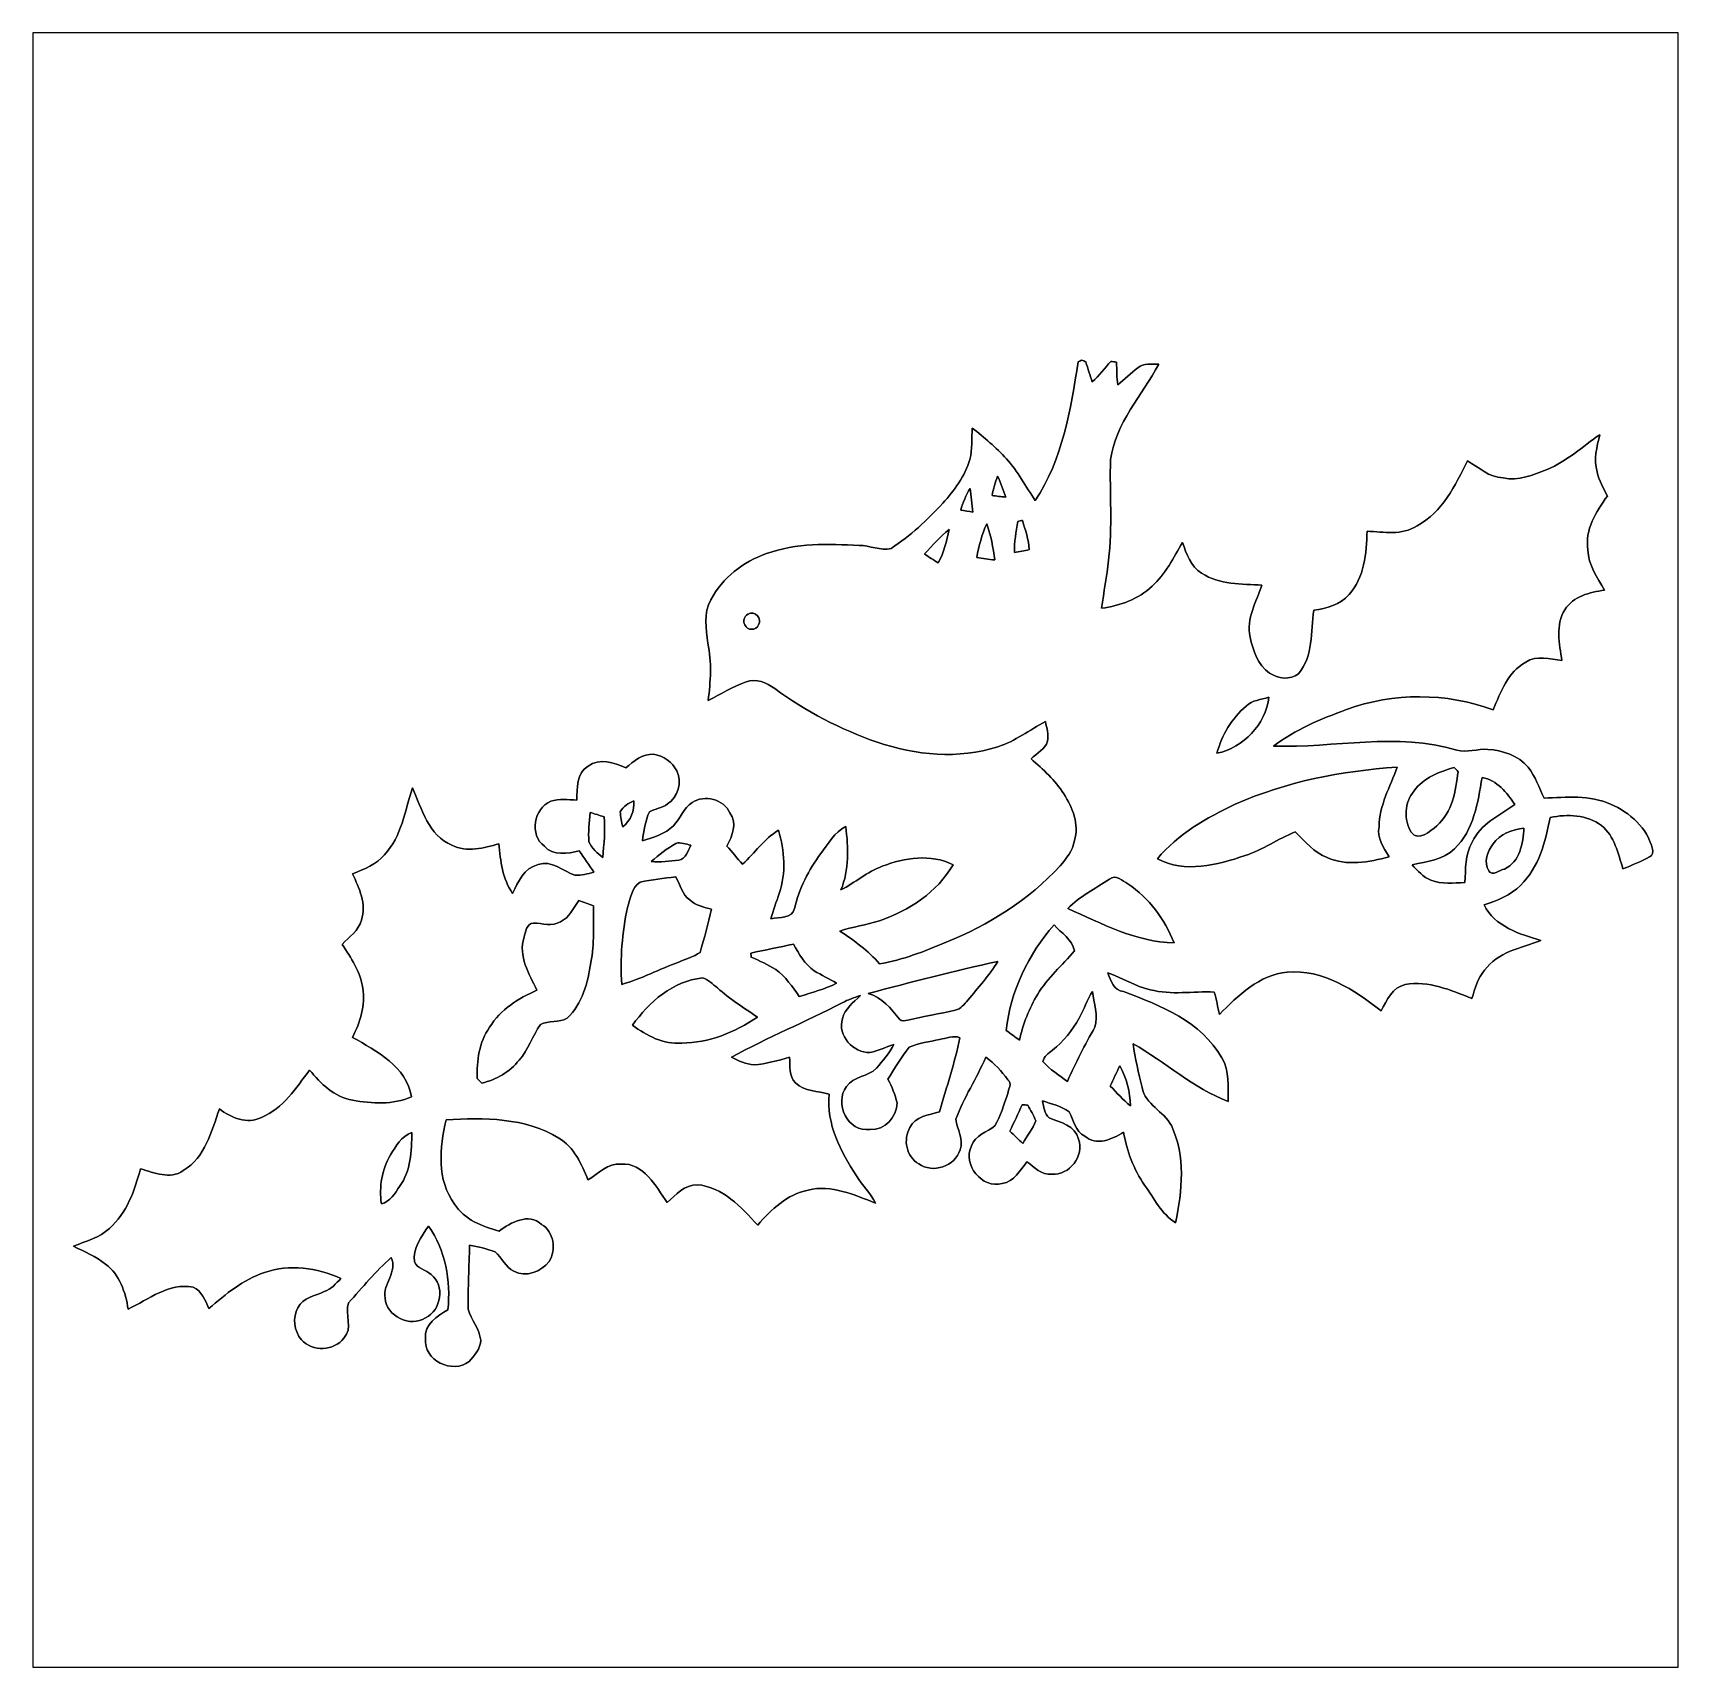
# Model space of a CAD drawing. Header units: centimetres. Extents: x -16.8 to 16.8, y -16.7 to 16.7.
import ezdxf

# ---------------------------------------------------------------- set-up
doc = ezdxf.new("R2010")
doc.units = ezdxf.units.CM
doc.header["$MEASUREMENT"] = 0
doc.layers.add('Layer 1', color=7, linetype='Continuous')

msp = doc.modelspace()

# ---------------------------------------------------------------- linework, layer by layer
at = {"layer": 'Layer 1', "color": 7}
for points, knots in [([(-16.77458, 16.66875), (-16.77458, 16.66875), (16.77458, 16.66875), (16.77458, 16.66875), (16.77458, 16.66875), (16.77458, 16.66875), (16.77458, -16.66875), (16.77458, -16.66875), (16.77458, -16.66875), (16.77458, -16.66875), (-16.77458, -16.66875), (-16.77458, -16.66875), (-16.77458, -16.66875), (-16.77458, -16.66875), (-16.77458, 16.66875), (-16.77458, 16.66875), (-16.77458, 16.66875), (-16.77458, 16.66875), (-16.77458, 16.66875), (-16.77458, 16.66875)], [0, 0, 0, 0, 0.16666667, 0.16666667, 0.16666667, 0.16666667, 0.33333333, 0.33333333, 0.33333333, 0.33333333, 0.5, 0.5, 0.5, 0.5, 0.66666667, 0.66666667, 0.66666667, 0.66666667, 1, 1, 1, 1]), ([(4.61292, 9.99455), (4.59493, 9.98502), (4.55859, 9.96562), (4.54025, 9.95609), (4.54025, 9.95609), (4.39138, 8.98313), (4.21993, 7.96255), (3.66501, 7.12717), (3.66501, 7.12717), (3.47169, 7.41362), (3.30976, 7.72372), (3.07728, 7.98089), (3.07728, 7.98089), (2.86279, 8.20879), (2.62996, 8.41904), (2.38054, 8.60813), (2.38054, 8.60813), (2.36714, 8.39435), (2.37913, 8.17668), (2.33433, 7.96643), (2.33433, 7.96643), (2.23202, 7.6267), (2.01119, 7.33707), (1.78153, 7.07284), (1.78153, 7.07284), (1.46368, 6.73206), (1.11936, 6.40891), (0.72884, 6.15315), (0.72884, 6.15315), (0.51541, 6.09635), (0.29316, 6.21524), (0.07691, 6.21418), (0.07691, 6.21418), (-0.55492, 6.24417), (-1.21109, 6.26604), (-1.81539, 6.04732), (-1.81539, 6.04732), (-2.28918, 5.87975), (-2.71357, 5.55272), (-2.95169, 5.10469), (-2.95169, 5.10469), (-3.10974, 4.83658), (-3.04094, 4.50956), (-3.01413, 4.2164), (-3.01413, 4.2164), (-2.92523, 3.83223), (-2.95769, 3.43817), (-3.00284, 3.05082), (-3.00284, 3.05082), (-2.74249, 3.17218), (-2.50508, 3.34469), (-2.22744, 3.42724), (-2.22744, 3.42724), (-2.02706, 3.5052), (-1.8101, 3.41418), (-1.64677, 3.29389), (-1.64677, 3.29389), (-1.0093, 2.83139), (-0.30692, 2.45533), (0.43886, 2.20098), (0.43886, 2.20098), (1.2259, 1.93322), (2.10185, 1.84573), (2.90266, 2.10785), (2.90266, 2.10785), (3.25649, 2.2165), (3.54859, 2.44898), (3.87209, 2.61938), (3.87209, 2.61938), (3.90631, 2.48885), (3.93347, 2.35585), (3.91795, 2.21933), (3.91795, 2.21933), (3.87033, 2.05317), (3.69323, 1.9745), (3.58034, 1.8609), (3.58034, 1.8609), (3.82376, 1.64324), (4.07282, 1.42452), (4.24639, 1.14371), (4.24639, 1.14371), (4.4263, 0.86748), (4.56777, 0.52599), (4.46299, 0.19297), (4.46299, 0.19297), (4.43301, -0.01129), (4.29966, -0.17357), (4.17054, -0.32561), (4.17054, -0.32561), (3.53483, -1.02059), (2.71427, -1.52647), (1.8475, -1.88278), (1.8475, -1.88278), (1.40935, -2.06516), (0.96273, -2.24402), (0.49212, -2.32128), (0.49212, -2.32128), (0.26141, -2.05105), (-0.02822, -1.8482), (-0.32173, -1.65347), (-0.32173, -1.65347), (-0.05821, -1.56104), (0.22401, -1.53741), (0.48719, -1.44216), (0.48719, -1.44216), (1.09185, -1.23649), (1.66687, -0.86501), (1.98967, -0.29951), (1.98967, -0.29951), (1.53917, -0.07161), (0.99766, -0.15663), (0.54469, -0.33161), (0.54469, -0.33161), (0.23883, -0.44662), (-0.00847, -0.66569), (-0.29633, -0.81351), (-0.29633, -0.81351), (-0.12806, -0.40393), (-0.14252, 0.04692), (-0.19967, 0.47907), (-0.19967, 0.47907), (-0.43251, 0.36724), (-0.55316, 0.12136), (-0.70556, -0.07267), (-0.70556, -0.07267), (-0.95603, -0.40675), (-1.14829, -0.78634), (-1.24495, -1.1938), (-1.24495, -1.1938), (-1.28799, -1.41076), (-1.55998, -1.35996), (-1.72649, -1.40476), (-1.72649, -1.40476), (-1.68204, -1.22731), (-1.61219, -1.05798), (-1.55328, -0.88512), (-1.55328, -0.88512), (-1.4157, -0.46849), (-1.4418, -0.01094), (-1.57127, 0.40428), (-1.57127, 0.40428), (-1.85984, 0.22507), (-2.05775, -0.06033), (-2.30223, -0.28963), (-2.30223, -0.28963), (-2.41088, -0.16722), (-2.51672, -0.04233), (-2.62431, 0.08043), (-2.62431, 0.08043), (-2.5079, 0.28152), (-2.40736, 0.54398), (-2.56046, 0.75706), (-2.56046, 0.75706), (-2.68923, 1.04069), (-3.07658, 1.13383), (-3.3341, 0.97014), (-3.3341, 0.97014), (-3.49744, 0.84561), (-3.5814, 0.64946), (-3.70805, 0.49283), (-3.70805, 0.49283), (-3.88479, 0.32985), (-4.11798, 0.24765), (-4.34693, 0.18838), (-4.34693, 0.18838), (-4.31059, 0.38629), (-4.29225, 0.59443), (-4.2037, 0.77717), (-4.2037, 0.77717), (-4.08481, 0.84173), (-3.94335, 0.85796), (-3.83223, 0.93839), (-3.83223, 0.93839), (-3.62091, 1.07985), (-3.52284, 1.37971), (-3.6449, 1.61219), (-3.6449, 1.61219), (-3.73345, 1.79176), (-3.91866, 1.92088), (-4.11515, 1.95157), (-4.11515, 1.95157), (-4.34305, 1.97132), (-4.52649, 1.81398), (-4.68454, 1.67393), (-4.68454, 1.67393), (-4.91913, 1.7847), (-5.2197, 1.88666), (-5.45006, 1.70991), (-5.45006, 1.70991), (-5.69595, 1.57374), (-5.6769, 1.25659), (-5.6836, 1.01565), (-5.6836, 1.01565), (-5.85964, 1.02941), (-6.04485, 1.05057), (-6.21524, 0.99413), (-6.21524, 0.99413), (-6.56237, 0.84949), (-6.65092, 0.30727), (-6.344, 0.07585), (-6.344, 0.07585), (-6.16162, -0.12982), (-5.86987, -0.0702), (-5.63527, -0.01834), (-5.63527, -0.01834), (-5.53508, -0.16334), (-5.43278, -0.30692), (-5.33294, -0.45297), (-5.33294, -0.45297), (-5.45994, -0.4826), (-5.59082, -0.52211), (-5.7217, -0.51541), (-5.7217, -0.51541), (-5.96794, -0.42616), (-6.19054, -0.19826), (-6.47347, -0.29845), (-6.47347, -0.29845), (-6.76769, -0.36865), (-6.87352, -0.64841), (-6.99382, -0.88512), (-6.99382, -0.88512), (-7.19984, -0.58773), (-7.24041, -0.22296), (-7.2711, 0.12771), (-7.2711, 0.12771), (-7.57802, 0.04022), (-7.92762, -0.05221), (-8.23031, 0.09596), (-8.23031, 0.09596), (-8.70691, 0.29669), (-8.84096, 0.84138), (-9.03499, 1.26788), (-9.03499, 1.26788), (-9.18704, 0.8001), (-9.2583, 0.27799), (-9.60367, -0.09807), (-9.60367, -0.09807), (-9.77053, -0.30021), (-10.02206, -0.39017), (-10.25737, -0.48648), (-10.25737, -0.48648), (-10.11626, -0.77576), (-9.97126, -1.10173), (-10.07392, -1.4284), (-10.07392, -1.4284), (-10.13107, -1.6443), (-10.32334, -1.77306), (-10.46939, -1.92581), (-10.46939, -1.92581), (-10.28841, -2.20028), (-10.09791, -2.48356), (-10.0457, -2.81517), (-10.0457, -2.81517), (-9.99455, -3.16653), (-10.09932, -3.51367), (-10.25878, -3.82235), (-10.25878, -3.82235), (-9.76383, -4.10422), (-9.16093, -4.41325), (-9.05228, -5.03449), (-9.05228, -5.03449), (-9.42904, -5.20488), (-9.8619, -5.16961), (-10.25984, -5.10611), (-10.25984, -5.10611), (-10.62461, -5.03873), (-10.9093, -4.76885), (-11.1312, -4.48804), (-11.1312, -4.48804), (-11.41201, -4.85352), (-11.66566, -5.27403), (-12.1158, -5.455), (-12.1158, -5.455), (-12.40296, -5.60317), (-12.73669, -5.46135), (-12.9727, -5.28038), (-12.9727, -5.28038), (-13.12863, -5.73793), (-13.26268, -6.27415), (-13.70789, -6.53979), (-13.70789, -6.53979), (-13.97529, -6.73065), (-14.30126, -6.58248), (-14.57854, -6.50275), (-14.57854, -6.50275), (-14.70166, -6.94337), (-14.85935, -7.40586), (-15.21213, -7.71842), (-15.21213, -7.71842), (-15.41392, -7.91245), (-15.69579, -7.97525), (-15.9452, -8.08461), (-15.9452, -8.08461), (-15.72225, -8.19679), (-15.48836, -8.29028), (-15.29256, -8.45009), (-15.29256, -8.45009), (-15.00505, -8.66246), (-14.88087, -9.02547), (-14.8336, -9.36731), (-14.8336, -9.36731), (-14.41027, -9.16905), (-14.00669, -8.82015), (-13.50645, -8.91928), (-13.50645, -8.91928), (-13.32936, -8.98807), (-13.26233, -9.19198), (-13.18436, -9.35002), (-13.18436, -9.35002), (-12.8397, -9.0618), (-12.48798, -8.75736), (-12.05124, -8.62154), (-12.05124, -8.62154), (-11.54254, -8.44232), (-10.9788, -8.52205), (-10.49479, -8.73901), (-10.49479, -8.73901), (-10.59145, -8.84555), (-10.69411, -8.95703), (-10.83204, -9.00889), (-10.83204, -9.00889), (-11.01831, -9.09814), (-11.26949, -9.12989), (-11.37003, -9.33662), (-11.37003, -9.33662), (-11.48856, -9.54229), (-11.44588, -9.81287), (-11.29912, -9.99384), (-11.29912, -9.99384), (-11.07405, -10.23549), (-10.63237, -10.22703), (-10.43411, -9.95715), (-10.43411, -9.95715), (-10.2362, -9.76242), (-10.42635, -9.46609), (-10.33815, -9.23854), (-10.33815, -9.23854), (-10.05769, -8.92175), (-9.78323, -8.59472), (-9.46644, -8.31286), (-9.46644, -8.31286), (-9.33168, -8.60496), (-9.64424, -8.84379), (-9.59379, -9.14012), (-9.59379, -9.14012), (-9.5698, -9.50877), (-9.07521, -9.75466), (-8.76723, -9.54088), (-8.76723, -9.54088), (-8.44621, -9.39059), (-8.36366, -8.87942), (-8.6554, -8.65999), (-8.6554, -8.65999), (-8.76053, -8.56686), (-8.93339, -8.53757), (-8.99513, -8.40246), (-8.99513, -8.40246), (-9.03676, -8.12835), (-8.85155, -7.88141), (-8.70585, -7.67045), (-8.70585, -7.67045), (-8.36119, -8.16257), (-8.25147, -8.78769), (-8.31109, -9.3786), (-8.31109, -9.3786), (-8.51888, -9.51089), (-8.80674, -9.67176), (-8.76547, -9.96597), (-8.76547, -9.96597), (-8.81592, -10.41612), (-8.21796, -10.69728), (-7.87612, -10.43234), (-7.87612, -10.43234), (-7.76993, -10.30993), (-7.64963, -10.17094), (-7.64117, -10.0009), (-7.64117, -10.0009), (-7.66974, -9.76877), (-7.83449, -9.58497), (-7.89658, -9.36554), (-7.89658, -9.36554), (-7.90469, -8.93022), (-7.88247, -8.49454), (-7.86836, -8.05956), (-7.86836, -8.05956), (-7.69091, -8.09096), (-7.51487, -8.13294), (-7.34695, -8.19961), (-7.34695, -8.19961), (-7.2069, -8.31603), (-7.14128, -8.51076), (-6.96736, -8.59014), (-6.96736, -8.59014), (-6.72289, -8.72772), (-6.40609, -8.60354), (-6.24875, -8.39152), (-6.24875, -8.39152), (-6.09812, -8.15622), (-6.15068, -7.78298), (-6.40292, -7.63764), (-6.40292, -7.63764), (-6.66397, -7.39422), (-7.03227, -7.59707), (-7.26899, -7.77557), (-7.26899, -7.77557), (-7.61294, -7.68209), (-7.9756, -7.5378), (-8.17457, -7.22207), (-8.17457, -7.22207), (-8.54675, -6.73065), (-8.47584, -6.07377), (-8.3506, -5.50757), (-8.3506, -5.50757), (-7.5752, -5.45077), (-6.73735, -5.46171), (-6.05014, -5.87516), (-6.05014, -5.87516), (-5.74146, -6.06425), (-5.58271, -6.40503), (-5.45641, -6.73065), (-5.45641, -6.73065), (-5.24016, -6.60294), (-5.05636, -6.37646), (-4.78014, -6.40644), (-4.78014, -6.40644), (-4.31412, -6.37857), (-4.07564, -6.86506), (-3.83858, -7.18891), (-3.83858, -7.18891), (-3.66501, -7.0298), (-3.48121, -6.82943), (-3.22862, -6.82837), (-3.22862, -6.82837), (-2.70157, -6.87105), (-2.3301, -7.28874), (-1.99319, -7.65316), (-1.99319, -7.65316), (-1.71944, -7.33284), (-1.39136, -7.02557), (-0.96555, -6.93737), (-0.96555, -6.93737), (-0.49071, -6.82025), (-0.0254, -7.03686), (0.40922, -7.20337), (0.40922, -7.20337), (0.30656, -6.99982), (0.13935, -6.84036), (0.0194, -6.6481), (0.0194, -6.6481), (-0.30762, -6.15421), (-0.59584, -5.58976), (-0.53552, -4.97875), (-0.53552, -4.97875), (-0.76764, -4.92019), (-1.03893, -4.92337), (-1.22414, -4.75051), (-1.22414, -4.75051), (-1.3649, -4.61469), (-1.32574, -4.40584), (-1.3462, -4.22875), (-1.3462, -4.22875), (-1.58397, -4.2926), (-1.8221, -4.36527), (-2.06834, -4.38362), (-2.06834, -4.38362), (-2.23167, -4.36845), (-2.38795, -4.30989), (-2.52695, -4.22522), (-2.52695, -4.22522), (-1.79035, -3.82552), (-1.01635, -3.49956), (-0.27093, -3.11714), (-0.27093, -3.11714), (-0.1524, -3.05647), (-0.02928, -3.00496), (0.09984, -2.97109), (0.09984, -2.97109), (-0.04269, -3.10868), (-0.21661, -3.23603), (-0.26635, -3.43958), (-0.26635, -3.43958), (-0.36901, -3.78319), (-0.05009, -4.14126), (0.29492, -4.13103), (0.29492, -4.13103), (0.46461, -4.10245), (0.61807, -4.01673), (0.7814, -3.96558), (0.7814, -3.96558), (0.68651, -4.14232), (0.56127, -4.30142), (0.42616, -4.44888), (0.42616, -4.44888), (0.26, -4.63409), (-0.04233, -4.6041), (-0.18098, -4.826), (-0.18098, -4.826), (-0.44768, -5.16537), (-0.15205, -5.76897), (0.2988, -5.69842), (0.2988, -5.69842), (0.5969, -5.72699), (0.8449, -5.4423), (0.84631, -5.15761), (0.84631, -5.15761), (0.81174, -4.98757), (0.74048, -4.83023), (0.66111, -4.67783), (0.66111, -4.67783), (0.79375, -4.45206), (0.93239, -4.22875), (1.09608, -4.02414), (1.09608, -4.02414), (1.28623, -3.92853), (1.51024, -3.9176), (1.71485, -3.86256), (1.71485, -3.86256), (1.85067, -3.84634), (1.99637, -3.77155), (2.12866, -3.82976), (2.12866, -3.82976), (2.02459, -4.34093), (1.85561, -4.83764), (1.7145, -5.34), (1.7145, -5.34), (1.50107, -5.40667), (1.2132, -5.42819), (1.1109, -5.66173), (1.1109, -5.66173), (0.9652, -5.89774), (1.03611, -6.26639), (1.2894, -6.4008), (1.2894, -6.4008), (1.57515, -6.60682), (2.02953, -6.45301), (2.1336, -6.11787), (2.1336, -6.11787), (2.21439, -5.90374), (2.07116, -5.69948), (2.04611, -5.49204), (2.04611, -5.49204), (2.20627, -5.05107), (2.47086, -4.65772), (2.65642, -4.22734), (2.65642, -4.22734), (2.83457, -4.34975), (2.97921, -4.5145), (3.10727, -4.68771), (3.10727, -4.68771), (3.20499, -4.76074), (3.11291, -4.8835), (3.1048, -4.96782), (3.1048, -4.96782), (3.02648, -5.19007), (2.9651, -5.42643), (2.84092, -5.62786), (2.84092, -5.62786), (2.6797, -5.76051), (2.44228, -5.81695), (2.36396, -6.03532), (2.36396, -6.03532), (2.17593, -6.41597), (2.58163, -6.91691), (2.99297, -6.80473), (2.99297, -6.80473), (3.23356, -6.76981), (3.35527, -6.53274), (3.49497, -6.36129), (3.49497, -6.36129), (3.64843, -6.47171), (3.79201, -6.64069), (4.00403, -6.61423), (4.00403, -6.61423), (4.3628, -6.64069), (4.67325, -6.23711), (4.54731, -5.89597), (4.54731, -5.89597), (4.48769, -5.62504), (4.16736, -5.55413), (3.94723, -5.46171), (3.94723, -5.46171), (3.84775, -5.37986), (3.84387, -5.23416), (3.81, -5.11881), (3.81, -5.11881), (3.99591, -5.17807), (4.19947, -5.22076), (4.35575, -5.34247), (4.35575, -5.34247), (4.45311, -5.51004), (4.47746, -5.74216), (4.67572, -5.83636), (4.67572, -5.83636), (4.91243, -6.04943), (5.23593, -5.89809), (5.46806, -5.75945), (5.46806, -5.75945), (5.53438, -6.14468), (5.67267, -6.51616), (5.89527, -6.83895), (5.89527, -6.83895), (6.08718, -7.10283), (6.23817, -7.42527), (6.52604, -7.60236), (6.52604, -7.60236), (6.66221, -6.95466), (6.7377, -6.23888), (6.44066, -5.62328), (6.44066, -5.62328), (6.28897, -5.32659), (5.90409, -5.19324), (5.84412, -4.84646), (5.84412, -4.84646), (5.77497, -4.55013), (5.70442, -4.25344), (5.65926, -3.95217), (5.65926, -3.95217), (6.3186, -4.32294), (6.8894, -4.85916), (7.60236, -5.12974), (7.60236, -5.12974), (7.58472, -4.83411), (7.63552, -4.50674), (7.47042, -4.24251), (7.47042, -4.24251), (7.05026, -3.50167), (6.22582, -3.16653), (5.46312, -2.8889), (5.46312, -2.8889), (5.26874, -2.85926), (5.19924, -2.66841), (5.14879, -2.5079), (5.14879, -2.5079), (5.43983, -2.6102), (5.70406, -2.78377), (6.00886, -2.84939), (6.00886, -2.84939), (6.43678, -2.96651), (6.88093, -2.87584), (7.31732, -2.89736), (7.31732, -2.89736), (7.35506, -3.04976), (7.39034, -3.20216), (7.42139, -3.35668), (7.42139, -3.35668), (7.80521, -2.96651), (8.22819, -2.54494), (8.80498, -2.49202), (8.80498, -2.49202), (9.53347, -2.42958), (10.17058, -2.85327), (10.71739, -3.28048), (10.71739, -3.28048), (10.83204, -3.06705), (10.94952, -2.79894), (11.21128, -2.74532), (11.21128, -2.74532), (11.68647, -2.65994), (12.13802, -2.86032), (12.57124, -3.02754), (12.57124, -3.02754), (12.63191, -2.82681), (12.68448, -2.61549), (12.827, -2.45428), (12.827, -2.45428), (13.09511, -2.08033), (13.57207, -1.99743), (13.97494, -1.84714), (13.97494, -1.84714), (13.53855, -1.71133), (13.0362, -1.56316), (12.81818, -1.11936), (12.81818, -1.11936), (13.08629, -1.03011), (13.35617, -0.92146), (13.56395, -0.72249), (13.56395, -0.72249), (13.93402, -0.35419), (14.07195, 0.16616), (14.16509, 0.66322), (14.16509, 0.66322), (14.51504, 0.73731), (14.9158, 0.72284), (15.21037, 0.49848), (15.21037, 0.49848), (15.48201, 0.28504), (15.54762, -0.07338), (15.65028, -0.38312), (15.65028, -0.38312), (15.83443, -0.30762), (16.01964, -0.23424), (16.19462, -0.13864), (16.19462, -0.13864), (16.25353, -0.11113), (16.27117, -0.0381), (16.25212, 0.02011), (16.25212, 0.02011), (16.14699, 0.44697), (15.79316, 0.76906), (15.39769, 0.93274), (15.39769, 0.93274), (14.97542, 1.12854), (14.49352, 1.07209), (14.04373, 1.06045), (14.04373, 1.06045), (13.94072, 1.27212), (13.86064, 1.4986), (13.71988, 1.68945), (13.71988, 1.68945), (13.51774, 1.92723), (13.19565, 2.03129), (12.89332, 2.05281), (12.89332, 2.05281), (12.68307, 2.06516), (12.46964, 1.98579), (12.26185, 2.03412), (12.26185, 2.03412), (11.04512, 2.40524), (9.76665, 2.08033), (8.52311, 2.11843), (8.52311, 2.11843), (8.96761, 2.45498), (9.49007, 2.67476), (10.01148, 2.8635), (10.01148, 2.8635), (10.96857, 3.21663), (12.04348, 3.21028), (13.00092, 2.86103), (13.00092, 2.86103), (13.16426, 3.21698), (13.29584, 3.63573), (13.66873, 3.82905), (13.66873, 3.82905), (13.89062, 3.98604), (14.16156, 3.88867), (14.40709, 3.86397), (14.40709, 3.86397), (14.35206, 4.20405), (14.2688, 4.59458), (14.4653, 4.90114), (14.4653, 4.90114), (14.63569, 5.17948), (14.97471, 5.25427), (15.27281, 5.3026), (15.27281, 5.3026), (15.1257, 5.55837), (14.94084, 5.81378), (14.93626, 6.12105), (14.93626, 6.12105), (14.86676, 6.5338), (15.10453, 6.90139), (15.33349, 7.22101), (15.33349, 7.22101), (15.25235, 7.37976), (15.16133, 7.5371), (15.12499, 7.71349), (15.12499, 7.71349), (15.04562, 7.96502), (15.12076, 8.22466), (15.17756, 8.47161), (15.17756, 8.47161), (14.82443, 8.23031), (14.50516, 7.9315), (14.10617, 7.76323), (14.10617, 7.76323), (13.82219, 7.65034), (13.51739, 7.5251), (13.20588, 7.59107), (13.20588, 7.59107), (12.91978, 7.60024), (12.71058, 7.80486), (12.47775, 7.94067), (12.47775, 7.94067), (12.22692, 7.43691), (11.9701, 6.89046), (11.45081, 6.61141), (11.45081, 6.61141), (11.14213, 6.41703), (10.77595, 6.483), (10.43305, 6.50452), (10.43305, 6.50452), (10.41647, 6.05719), (10.37978, 5.55907), (10.06369, 5.21088), (10.06369, 5.21088), (9.8866, 5.00309), (9.6072, 4.92584), (9.3472, 4.8895), (9.3472, 4.8895), (9.28158, 4.45488), (9.3405, 3.95429), (9.03323, 3.59657), (9.03323, 3.59657), (8.86919, 3.45405), (8.61236, 3.4992), (8.44127, 3.60786), (8.44127, 3.60786), (8.20102, 3.77261), (8.10613, 4.07423), (8.0458, 4.34481), (8.0458, 4.34481), (7.96537, 4.72475), (8.17139, 5.05813), (8.28816, 5.40244), (8.28816, 5.40244), (7.874, 5.42608), (7.42103, 5.4102), (7.05802, 5.64621), (7.05802, 5.64621), (6.83472, 5.78344), (6.7497, 6.04238), (6.66926, 6.27592), (6.66926, 6.27592), (6.48511, 5.96336), (6.32389, 5.62716), (6.04802, 5.38163), (6.04802, 5.38163), (5.76897, 5.11739), (5.39291, 4.98404), (5.01862, 4.93077), (5.01862, 4.93077), (5.06307, 5.2578), (5.12339, 5.58271), (5.16079, 5.91079), (5.16079, 5.91079), (5.2451, 6.59306), (5.17948, 7.28169), (5.20065, 7.96643), (5.20065, 7.96643), (5.30684, 8.7055), (5.83812, 9.27664), (6.18349, 9.91023), (6.18349, 9.91023), (6.04097, 9.90776), (5.87269, 9.94022), (5.75769, 9.83756), (5.75769, 9.83756), (5.61622, 9.72644), (5.4864, 9.60155), (5.34882, 9.48655), (5.34882, 9.48655), (5.32447, 9.64001), (5.32659, 9.79664), (5.32483, 9.95151), (5.32483, 9.95151), (5.28532, 9.95715), (5.24616, 9.9628), (5.207, 9.96844), (5.207, 9.96844), (5.08353, 9.82592), (4.96958, 9.67387), (4.82847, 9.54793), (4.82847, 9.54793), (4.78226, 9.68375), (4.73922, 9.82133), (4.69688, 9.95786), (4.69688, 9.95786), (4.66866, 9.97021), (4.64079, 9.98255), (4.61292, 9.99455)], [0, 0, 0, 0, 0.00462963, 0.00462963, 0.00462963, 0.00462963, 0.00925926, 0.00925926, 0.00925926, 0.00925926, 0.01388889, 0.01388889, 0.01388889, 0.01388889, 0.01851852, 0.01851852, 0.01851852, 0.01851852, 0.02314815, 0.02314815, 0.02314815, 0.02314815, 0.02777778, 0.02777778, 0.02777778, 0.02777778, 0.03240741, 0.03240741, 0.03240741, 0.03240741, 0.03703704, 0.03703704, 0.03703704, 0.03703704, 0.04166667, 0.04166667, 0.04166667, 0.04166667, 0.0462963, 0.0462963, 0.0462963, 0.0462963, 0.05092593, 0.05092593, 0.05092593, 0.05092593, 0.05555556, 0.05555556, 0.05555556, 0.05555556, 0.06018519, 0.06018519, 0.06018519, 0.06018519, 0.06481481, 0.06481481, 0.06481481, 0.06481481, 0.06944444, 0.06944444, 0.06944444, 0.06944444, 0.07407407, 0.07407407, 0.07407407, 0.07407407, 0.0787037, 0.0787037, 0.0787037, 0.0787037, 0.08333333, 0.08333333, 0.08333333, 0.08333333, 0.08796296, 0.08796296, 0.08796296, 0.08796296, 0.09259259, 0.09259259, 0.09259259, 0.09259259, 0.09722222, 0.09722222, 0.09722222, 0.09722222, 0.10185185, 0.10185185, 0.10185185, 0.10185185, 0.10648148, 0.10648148, 0.10648148, 0.10648148, 0.11111111, 0.11111111, 0.11111111, 0.11111111, 0.11574074, 0.11574074, 0.11574074, 0.11574074, 0.12037037, 0.12037037, 0.12037037, 0.12037037, 0.125, 0.125, 0.125, 0.125, 0.12962963, 0.12962963, 0.12962963, 0.12962963, 0.13425926, 0.13425926, 0.13425926, 0.13425926, 0.13888889, 0.13888889, 0.13888889, 0.13888889, 0.14351852, 0.14351852, 0.14351852, 0.14351852, 0.14814815, 0.14814815, 0.14814815, 0.14814815, 0.15277778, 0.15277778, 0.15277778, 0.15277778, 0.15740741, 0.15740741, 0.15740741, 0.15740741, 0.16203704, 0.16203704, 0.16203704, 0.16203704, 0.16666667, 0.16666667, 0.16666667, 0.16666667, 0.1712963, 0.1712963, 0.1712963, 0.1712963, 0.17592593, 0.17592593, 0.17592593, 0.17592593, 0.18055556, 0.18055556, 0.18055556, 0.18055556, 0.18518519, 0.18518519, 0.18518519, 0.18518519, 0.18981481, 0.18981481, 0.18981481, 0.18981481, 0.19444444, 0.19444444, 0.19444444, 0.19444444, 0.19907407, 0.19907407, 0.19907407, 0.19907407, 0.2037037, 0.2037037, 0.2037037, 0.2037037, 0.20833333, 0.20833333, 0.20833333, 0.20833333, 0.21296296, 0.21296296, 0.21296296, 0.21296296, 0.21759259, 0.21759259, 0.21759259, 0.21759259, 0.22222222, 0.22222222, 0.22222222, 0.22222222, 0.22685185, 0.22685185, 0.22685185, 0.22685185, 0.23148148, 0.23148148, 0.23148148, 0.23148148, 0.23611111, 0.23611111, 0.23611111, 0.23611111, 0.24074074, 0.24074074, 0.24074074, 0.24074074, 0.24537037, 0.24537037, 0.24537037, 0.24537037, 0.25, 0.25, 0.25, 0.25, 0.25462963, 0.25462963, 0.25462963, 0.25462963, 0.25925926, 0.25925926, 0.25925926, 0.25925926, 0.26388889, 0.26388889, 0.26388889, 0.26388889, 0.26851852, 0.26851852, 0.26851852, 0.26851852, 0.27314815, 0.27314815, 0.27314815, 0.27314815, 0.27777778, 0.27777778, 0.27777778, 0.27777778, 0.28240741, 0.28240741, 0.28240741, 0.28240741, 0.28703704, 0.28703704, 0.28703704, 0.28703704, 0.29166667, 0.29166667, 0.29166667, 0.29166667, 0.2962963, 0.2962963, 0.2962963, 0.2962963, 0.30092593, 0.30092593, 0.30092593, 0.30092593, 0.30555556, 0.30555556, 0.30555556, 0.30555556, 0.31018519, 0.31018519, 0.31018519, 0.31018519, 0.31481481, 0.31481481, 0.31481481, 0.31481481, 0.31944444, 0.31944444, 0.31944444, 0.31944444, 0.32407407, 0.32407407, 0.32407407, 0.32407407, 0.3287037, 0.3287037, 0.3287037, 0.3287037, 0.33333333, 0.33333333, 0.33333333, 0.33333333, 0.33796296, 0.33796296, 0.33796296, 0.33796296, 0.34259259, 0.34259259, 0.34259259, 0.34259259, 0.34722222, 0.34722222, 0.34722222, 0.34722222, 0.35185185, 0.35185185, 0.35185185, 0.35185185, 0.35648148, 0.35648148, 0.35648148, 0.35648148, 0.36111111, 0.36111111, 0.36111111, 0.36111111, 0.36574074, 0.36574074, 0.36574074, 0.36574074, 0.37037037, 0.37037037, 0.37037037, 0.37037037, 0.375, 0.375, 0.375, 0.375, 0.37962963, 0.37962963, 0.37962963, 0.37962963, 0.38425926, 0.38425926, 0.38425926, 0.38425926, 0.38888889, 0.38888889, 0.38888889, 0.38888889, 0.39351852, 0.39351852, 0.39351852, 0.39351852, 0.39814815, 0.39814815, 0.39814815, 0.39814815, 0.40277778, 0.40277778, 0.40277778, 0.40277778, 0.40740741, 0.40740741, 0.40740741, 0.40740741, 0.41203704, 0.41203704, 0.41203704, 0.41203704, 0.41666667, 0.41666667, 0.41666667, 0.41666667, 0.4212963, 0.4212963, 0.4212963, 0.4212963, 0.42592593, 0.42592593, 0.42592593, 0.42592593, 0.43055556, 0.43055556, 0.43055556, 0.43055556, 0.43518519, 0.43518519, 0.43518519, 0.43518519, 0.43981481, 0.43981481, 0.43981481, 0.43981481, 0.44444444, 0.44444444, 0.44444444, 0.44444444, 0.44907407, 0.44907407, 0.44907407, 0.44907407, 0.4537037, 0.4537037, 0.4537037, 0.4537037, 0.45833333, 0.45833333, 0.45833333, 0.45833333, 0.46296296, 0.46296296, 0.46296296, 0.46296296, 0.46759259, 0.46759259, 0.46759259, 0.46759259, 0.47222222, 0.47222222, 0.47222222, 0.47222222, 0.47685185, 0.47685185, 0.47685185, 0.47685185, 0.48148148, 0.48148148, 0.48148148, 0.48148148, 0.48611111, 0.48611111, 0.48611111, 0.48611111, 0.49074074, 0.49074074, 0.49074074, 0.49074074, 0.49537037, 0.49537037, 0.49537037, 0.49537037, 0.5, 0.5, 0.5, 0.5, 0.50462963, 0.50462963, 0.50462963, 0.50462963, 0.50925926, 0.50925926, 0.50925926, 0.50925926, 0.51388889, 0.51388889, 0.51388889, 0.51388889, 0.51851852, 0.51851852, 0.51851852, 0.51851852, 0.52314815, 0.52314815, 0.52314815, 0.52314815, 0.52777778, 0.52777778, 0.52777778, 0.52777778, 0.53240741, 0.53240741, 0.53240741, 0.53240741, 0.53703704, 0.53703704, 0.53703704, 0.53703704, 0.54166667, 0.54166667, 0.54166667, 0.54166667, 0.5462963, 0.5462963, 0.5462963, 0.5462963, 0.55092593, 0.55092593, 0.55092593, 0.55092593, 0.55555556, 0.55555556, 0.55555556, 0.55555556, 0.56018519, 0.56018519, 0.56018519, 0.56018519, 0.56481481, 0.56481481, 0.56481481, 0.56481481, 0.56944444, 0.56944444, 0.56944444, 0.56944444, 0.57407407, 0.57407407, 0.57407407, 0.57407407, 0.5787037, 0.5787037, 0.5787037, 0.5787037, 0.58333333, 0.58333333, 0.58333333, 0.58333333, 0.58796296, 0.58796296, 0.58796296, 0.58796296, 0.59259259, 0.59259259, 0.59259259, 0.59259259, 0.59722222, 0.59722222, 0.59722222, 0.59722222, 0.60185185, 0.60185185, 0.60185185, 0.60185185, 0.60648148, 0.60648148, 0.60648148, 0.60648148, 0.61111111, 0.61111111, 0.61111111, 0.61111111, 0.61574074, 0.61574074, 0.61574074, 0.61574074, 0.62037037, 0.62037037, 0.62037037, 0.62037037, 0.625, 0.625, 0.625, 0.625, 0.62962963, 0.62962963, 0.62962963, 0.62962963, 0.63425926, 0.63425926, 0.63425926, 0.63425926, 0.63888889, 0.63888889, 0.63888889, 0.63888889, 0.64351852, 0.64351852, 0.64351852, 0.64351852, 0.64814815, 0.64814815, 0.64814815, 0.64814815, 0.65277778, 0.65277778, 0.65277778, 0.65277778, 0.65740741, 0.65740741, 0.65740741, 0.65740741, 0.66203704, 0.66203704, 0.66203704, 0.66203704, 0.66666667, 0.66666667, 0.66666667, 0.66666667, 0.6712963, 0.6712963, 0.6712963, 0.6712963, 0.67592593, 0.67592593, 0.67592593, 0.67592593, 0.68055556, 0.68055556, 0.68055556, 0.68055556, 0.68518519, 0.68518519, 0.68518519, 0.68518519, 0.68981481, 0.68981481, 0.68981481, 0.68981481, 0.69444444, 0.69444444, 0.69444444, 0.69444444, 0.69907407, 0.69907407, 0.69907407, 0.69907407, 0.7037037, 0.7037037, 0.7037037, 0.7037037, 0.70833333, 0.70833333, 0.70833333, 0.70833333, 0.71296296, 0.71296296, 0.71296296, 0.71296296, 0.71759259, 0.71759259, 0.71759259, 0.71759259, 0.72222222, 0.72222222, 0.72222222, 0.72222222, 0.72685185, 0.72685185, 0.72685185, 0.72685185, 0.73148148, 0.73148148, 0.73148148, 0.73148148, 0.73611111, 0.73611111, 0.73611111, 0.73611111, 0.74074074, 0.74074074, 0.74074074, 0.74074074, 0.74537037, 0.74537037, 0.74537037, 0.74537037, 0.75, 0.75, 0.75, 0.75, 0.75462963, 0.75462963, 0.75462963, 0.75462963, 0.75925926, 0.75925926, 0.75925926, 0.75925926, 0.76388889, 0.76388889, 0.76388889, 0.76388889, 0.76851852, 0.76851852, 0.76851852, 0.76851852, 0.77314815, 0.77314815, 0.77314815, 0.77314815, 0.77777778, 0.77777778, 0.77777778, 0.77777778, 0.78240741, 0.78240741, 0.78240741, 0.78240741, 0.78703704, 0.78703704, 0.78703704, 0.78703704, 0.79166667, 0.79166667, 0.79166667, 0.79166667, 0.7962963, 0.7962963, 0.7962963, 0.7962963, 0.80092593, 0.80092593, 0.80092593, 0.80092593, 0.80555556, 0.80555556, 0.80555556, 0.80555556, 0.81018519, 0.81018519, 0.81018519, 0.81018519, 0.81481481, 0.81481481, 0.81481481, 0.81481481, 0.81944444, 0.81944444, 0.81944444, 0.81944444, 0.82407407, 0.82407407, 0.82407407, 0.82407407, 0.8287037, 0.8287037, 0.8287037, 0.8287037, 0.83333333, 0.83333333, 0.83333333, 0.83333333, 0.83796296, 0.83796296, 0.83796296, 0.83796296, 0.84259259, 0.84259259, 0.84259259, 0.84259259, 0.84722222, 0.84722222, 0.84722222, 0.84722222, 0.85185185, 0.85185185, 0.85185185, 0.85185185, 0.85648148, 0.85648148, 0.85648148, 0.85648148, 0.86111111, 0.86111111, 0.86111111, 0.86111111, 0.86574074, 0.86574074, 0.86574074, 0.86574074, 0.87037037, 0.87037037, 0.87037037, 0.87037037, 0.875, 0.875, 0.875, 0.875, 0.87962963, 0.87962963, 0.87962963, 0.87962963, 0.88425926, 0.88425926, 0.88425926, 0.88425926, 0.88888889, 0.88888889, 0.88888889, 0.88888889, 0.89351852, 0.89351852, 0.89351852, 0.89351852, 0.89814815, 0.89814815, 0.89814815, 0.89814815, 0.90277778, 0.90277778, 0.90277778, 0.90277778, 0.90740741, 0.90740741, 0.90740741, 0.90740741, 0.91203704, 0.91203704, 0.91203704, 0.91203704, 0.91666667, 0.91666667, 0.91666667, 0.91666667, 0.9212963, 0.9212963, 0.9212963, 0.9212963, 0.92592593, 0.92592593, 0.92592593, 0.92592593, 0.93055556, 0.93055556, 0.93055556, 0.93055556, 0.93518519, 0.93518519, 0.93518519, 0.93518519, 0.93981481, 0.93981481, 0.93981481, 0.93981481, 0.94444444, 0.94444444, 0.94444444, 0.94444444, 0.94907407, 0.94907407, 0.94907407, 0.94907407, 0.9537037, 0.9537037, 0.9537037, 0.9537037, 0.95833333, 0.95833333, 0.95833333, 0.95833333, 0.96296296, 0.96296296, 0.96296296, 0.96296296, 0.96759259, 0.96759259, 0.96759259, 0.96759259, 0.97222222, 0.97222222, 0.97222222, 0.97222222, 0.97685185, 0.97685185, 0.97685185, 0.97685185, 0.98148148, 0.98148148, 0.98148148, 0.98148148, 0.98611111, 0.98611111, 0.98611111, 0.98611111, 0.99074074, 0.99074074, 0.99074074, 0.99074074, 1, 1, 1, 1]), ([(2.78377, 7.23336), (2.81164, 7.36776), (2.84551, 7.50111), (2.89807, 7.62811), (2.89807, 7.62811), (2.96263, 7.48877), (3.01096, 7.34342), (3.06388, 7.19843), (3.06388, 7.19843), (2.96968, 7.20478), (2.87655, 7.21748), (2.78377, 7.23336)], [0, 0, 0, 0, 0.25, 0.25, 0.25, 0.25, 0.5, 0.5, 0.5, 0.5, 1, 1, 1, 1]), ([(2.14489, 6.93349), (2.19146, 7.08836), (2.25354, 7.23865), (2.33715, 7.37729), (2.33715, 7.37729), (2.35726, 7.21642), (2.37314, 7.05485), (2.38936, 6.89292), (2.38936, 6.89292), (2.32833, 6.90316), (2.20592, 6.92326), (2.14489, 6.93349)], [0, 0, 0, 0, 0.25, 0.25, 0.25, 0.25, 0.5, 0.5, 0.5, 0.5, 1, 1, 1, 1]), ([(3.30835, 6.70278), (3.33234, 6.70772), (3.38067, 6.71795), (3.40466, 6.72289), (3.40466, 6.72289), (3.46146, 6.5278), (3.53272, 6.33271), (3.54365, 6.12775), (3.54365, 6.12775), (3.44346, 6.10129), (3.34186, 6.08683), (3.24132, 6.06743), (3.24132, 6.06743), (3.23744, 6.28086), (3.27589, 6.49252), (3.30835, 6.70278)], [0, 0, 0, 0, 0.2, 0.2, 0.2, 0.2, 0.4, 0.4, 0.4, 0.4, 0.6, 0.6, 0.6, 0.6, 1, 1, 1, 1]), ([(1.40758, 6.04202), (1.57092, 6.21065), (1.72014, 6.39727), (1.91241, 6.53486), (1.91241, 6.53486), (1.85103, 6.30484), (1.80622, 6.06601), (1.68875, 5.85611), (1.68875, 5.85611), (1.59244, 5.91467), (1.49789, 5.97535), (1.40758, 6.04202)], [0, 0, 0, 0, 0.25, 0.25, 0.25, 0.25, 0.5, 0.5, 0.5, 0.5, 1, 1, 1, 1]), ([(2.47121, 5.96653), (2.51883, 6.20042), (2.57175, 6.43678), (2.67652, 6.65233), (2.67652, 6.65233), (2.76825, 6.41738), (2.80458, 6.1662), (2.83845, 5.91714), (2.83845, 5.91714), (2.71463, 5.93125), (2.59327, 5.94536), (2.47121, 5.96653)], [0, 0, 0, 0, 0.25, 0.25, 0.25, 0.25, 0.5, 0.5, 0.5, 0.5, 1, 1, 1, 1]), ([(-2.19534, 4.81118), (-2.04823, 4.89797), (-1.899, 4.71452), (-1.97767, 4.59034), (-1.97767, 4.59034), (-2.02318, 4.47287), (-2.21015, 4.47287), (-2.25566, 4.59034), (-2.25566, 4.59034), (-2.30223, 4.6676), (-2.26836, 4.76497), (-2.19534, 4.81118)], [0, 0, 0, 0, 0.25, 0.25, 0.25, 0.25, 0.5, 0.5, 0.5, 0.5, 1, 1, 1, 1]), ([(7.96537, 2.93511), (8.09131, 3.05506), (8.27123, 3.06952), (8.43139, 3.11573), (8.43139, 3.11573), (8.36154, 2.56328), (7.91245, 2.08668), (7.37059, 1.97379), (7.37059, 1.97379), (7.46936, 2.34209), (7.67468, 2.68711), (7.96537, 2.93511)], [0, 0, 0, 0, 0.25, 0.25, 0.25, 0.25, 0.5, 0.5, 0.5, 0.5, 1, 1, 1, 1]), ([(7.74453, 0.9331), (8.7824, 1.39488), (9.91411, 1.61325), (11.04336, 1.6891), (11.04336, 1.6891), (10.90754, 1.2894), (10.67752, 0.90981), (10.67682, 0.47449), (10.67682, 0.47449), (10.62708, 0.24236), (10.7756, 0.05045), (10.87931, -0.14005), (10.87931, -0.14005), (10.47186, -0.24553), (10.01818, -0.33443), (9.61813, -0.15346), (9.61813, -0.15346), (9.35073, -0.05186), (9.17046, 0.17851), (8.96796, 0.36724), (8.96796, 0.36724), (8.61624, 0.23001), (8.30615, 0.00176), (7.9442, -0.11254), (7.9442, -0.11254), (7.37976, -0.30903), (6.71512, -0.47766), (6.15632, -0.17886), (6.15632, -0.17886), (6.57154, 0.32844), (7.16209, 0.6544), (7.74453, 0.9331)], [0, 0, 0, 0, 0.11111111, 0.11111111, 0.11111111, 0.11111111, 0.22222222, 0.22222222, 0.22222222, 0.22222222, 0.33333333, 0.33333333, 0.33333333, 0.33333333, 0.44444444, 0.44444444, 0.44444444, 0.44444444, 0.55555556, 0.55555556, 0.55555556, 0.55555556, 0.66666667, 0.66666667, 0.66666667, 0.66666667, 0.77777778, 0.77777778, 0.77777778, 0.77777778, 1, 1, 1, 1]), ([(11.38908, 1.20615), (11.58593, 1.47003), (11.90343, 1.59914), (12.21105, 1.68557), (12.21105, 1.68557), (12.2361, 1.65629), (12.26185, 1.62666), (12.28796, 1.59738), (12.28796, 1.59738), (12.24104, 1.2065), (12.16977, 0.76553), (11.85157, 0.49459), (11.85157, 0.49459), (11.71822, 0.38276), (11.48151, 0.16122), (11.33404, 0.36195), (11.33404, 0.36195), (11.17177, 0.61101), (11.19964, 0.97719), (11.38908, 1.20615)], [0, 0, 0, 0, 0.16666667, 0.16666667, 0.16666667, 0.16666667, 0.33333333, 0.33333333, 0.33333333, 0.33333333, 0.5, 0.5, 0.5, 0.5, 0.66666667, 0.66666667, 0.66666667, 0.66666667, 1, 1, 1, 1]), ([(12.77796, 1.47779), (13.08276, 1.43298), (13.28102, 1.16381), (13.44577, 0.92781), (13.44577, 0.92781), (13.12862, 0.70556), (12.74516, 0.53234), (12.57759, 0.15769), (12.57759, 0.15769), (12.42201, -0.0889), (12.44529, -0.38735), (12.42695, -0.66569), (12.42695, -0.66569), (12.19517, -0.67204), (11.95458, -0.70203), (11.73374, -0.61454), (11.73374, -0.61454), (11.57393, -0.55668), (11.46422, -0.42333), (11.35239, -0.30374), (11.35239, -0.30374), (11.65049, -0.23142), (11.98527, -0.20461), (12.21458, 0.02716), (12.21458, 0.02716), (12.6111, 0.39829), (12.69083, 0.96943), (12.77796, 1.47779)], [0, 0, 0, 0, 0.125, 0.125, 0.125, 0.125, 0.25, 0.25, 0.25, 0.25, 0.375, 0.375, 0.375, 0.375, 0.5, 0.5, 0.5, 0.5, 0.625, 0.625, 0.625, 0.625, 0.75, 0.75, 0.75, 0.75, 1, 1, 1, 1]), ([(-5.41196, 0.76694), (-5.31742, 0.73731), (-5.22323, 0.70661), (-5.12798, 0.67804), (-5.12798, 0.67804), (-5.09552, 0.40076), (-5.13609, 0.12206), (-5.1502, -0.15558), (-5.1502, -0.15558), (-5.26415, -0.06809), (-5.37492, 0.03281), (-5.43489, 0.16651), (-5.43489, 0.16651), (-5.45924, 0.36583), (-5.41831, 0.56727), (-5.41196, 0.76694)], [0, 0, 0, 0, 0.2, 0.2, 0.2, 0.2, 0.4, 0.4, 0.4, 0.4, 0.6, 0.6, 0.6, 0.6, 1, 1, 1, 1]), ([(-4.79672, 0.77999), (-4.73851, 0.889), (-4.6295, 0.95638), (-4.51979, 1.00471), (-4.51979, 1.00471), (-4.50144, 0.80222), (-4.58399, 0.59796), (-4.74521, 0.47237), (-4.74521, 0.47237), (-4.77203, 0.57291), (-4.79496, 0.67592), (-4.79672, 0.77999)], [0, 0, 0, 0, 0.25, 0.25, 0.25, 0.25, 0.5, 0.5, 0.5, 0.5, 1, 1, 1, 1]), ([(13.00127, 0.12241), (13.13568, 0.33338), (13.39638, 0.41275), (13.63063, 0.44626), (13.63063, 0.44626), (13.61122, 0.13617), (13.55161, -0.24377), (13.23305, -0.39017), (13.23305, -0.39017), (13.13497, -0.39688), (12.98681, -0.54786), (12.91202, -0.42298), (12.91202, -0.42298), (12.80442, -0.25259), (12.88627, -0.02399), (13.00127, 0.12241)], [0, 0, 0, 0, 0.2, 0.2, 0.2, 0.2, 0.4, 0.4, 0.4, 0.4, 0.6, 0.6, 0.6, 0.6, 1, 1, 1, 1]), ([(-3.66148, 0.13335), (-3.5627, 0.16969), (-3.45863, 0.11571), (-3.36091, 0.09772), (-3.36091, 0.09772), (-3.41066, -0.01164), (-3.45899, -0.18309), (-3.60292, -0.20602), (-3.60292, -0.20602), (-3.78919, -0.23142), (-3.97757, -0.25012), (-4.16525, -0.23354), (-4.16525, -0.23354), (-4.00579, -0.10019), (-3.84387, 0.03246), (-3.66148, 0.13335)], [0, 0, 0, 0, 0.2, 0.2, 0.2, 0.2, 0.4, 0.4, 0.4, 0.4, 0.6, 0.6, 0.6, 0.6, 1, 1, 1, 1]), ([(-4.39244, -0.65758), (-4.15431, -0.59761), (-3.90807, -0.58138), (-3.66536, -0.54822), (-3.66536, -0.54822), (-3.5747, -0.70485), (-3.53519, -0.90629), (-3.38102, -1.01847), (-3.38102, -1.01847), (-3.25826, -1.13206), (-3.09174, -1.16699), (-2.93511, -1.20721), (-2.93511, -1.20721), (-3.00461, -1.50283), (-3.0794, -1.79881), (-3.17077, -2.08774), (-3.17077, -2.08774), (-3.30059, -2.18087), (-3.45934, -2.22356), (-3.60504, -2.286), (-3.60504, -2.286), (-3.99486, -2.42993), (-4.36527, -2.62784), (-4.76568, -2.74214), (-4.76568, -2.74214), (-4.80307, -2.21544), (-4.75721, -1.68593), (-4.65173, -1.16981), (-4.65173, -1.16981), (-4.58223, -1.00154), (-4.57129, -0.75636), (-4.39244, -0.65758)], [0, 0, 0, 0, 0.11111111, 0.11111111, 0.11111111, 0.11111111, 0.22222222, 0.22222222, 0.22222222, 0.22222222, 0.33333333, 0.33333333, 0.33333333, 0.33333333, 0.44444444, 0.44444444, 0.44444444, 0.44444444, 0.55555556, 0.55555556, 0.55555556, 0.55555556, 0.66666667, 0.66666667, 0.66666667, 0.66666667, 0.77777778, 0.77777778, 0.77777778, 0.77777778, 1, 1, 1, 1]), ([(5.17878, -0.59267), (5.30825, -0.49389), (5.44407, -0.62618), (5.55413, -0.69074), (5.55413, -0.69074), (5.98911, -0.97896), (6.30308, -1.41358), (6.49746, -1.89301), (6.49746, -1.89301), (5.71888, -1.88066), (5.02285, -1.4986), (4.32717, -1.19521), (4.32717, -1.19521), (4.57165, -0.94544), (4.89303, -0.78846), (5.17878, -0.59267)], [0, 0, 0, 0, 0.2, 0.2, 0.2, 0.2, 0.4, 0.4, 0.4, 0.4, 0.6, 0.6, 0.6, 0.6, 1, 1, 1, 1]), ([(-5.64409, -1.03082), (-5.54179, -1.06221), (-5.43983, -1.09926), (-5.33964, -1.13771), (-5.33964, -1.13771), (-5.34776, -1.52224), (-5.32306, -1.91135), (-5.39433, -2.29235), (-5.39433, -2.29235), (-5.46347, -2.69875), (-5.56225, -3.14078), (-5.88222, -3.43041), (-5.88222, -3.43041), (-6.04238, -3.53413), (-6.26286, -3.46816), (-6.42408, -3.56129), (-6.42408, -3.56129), (-6.59024, -3.78954), (-6.66609, -4.0767), (-6.86082, -4.28696), (-6.86082, -4.28696), (-7.05168, -4.5272), (-7.32331, -4.68736), (-7.62141, -4.75403), (-7.62141, -4.75403), (-7.65246, -4.72299), (-7.68385, -4.6923), (-7.7149, -4.66196), (-7.7149, -4.66196), (-7.72407, -4.30001), (-7.67644, -3.91936), (-7.46231, -3.61633), (-7.46231, -3.61633), (-7.24218, -3.25473), (-6.87423, -3.02578), (-6.49605, -2.85962), (-6.49605, -2.85962), (-6.66115, -2.52695), (-6.88022, -2.1657), (-6.75958, -1.77976), (-6.75958, -1.77976), (-6.72924, -1.68487), (-6.71019, -1.49225), (-6.56943, -1.49401), (-6.56943, -1.49401), (-6.38387, -1.48696), (-6.18596, -1.57127), (-6.01557, -1.46297), (-6.01557, -1.46297), (-5.83424, -1.3776), (-5.75134, -1.18674), (-5.64409, -1.03082)], [0, 0, 0, 0, 0.07142857, 0.07142857, 0.07142857, 0.07142857, 0.14285714, 0.14285714, 0.14285714, 0.14285714, 0.21428571, 0.21428571, 0.21428571, 0.21428571, 0.28571429, 0.28571429, 0.28571429, 0.28571429, 0.35714286, 0.35714286, 0.35714286, 0.35714286, 0.42857143, 0.42857143, 0.42857143, 0.42857143, 0.5, 0.5, 0.5, 0.5, 0.57142857, 0.57142857, 0.57142857, 0.57142857, 0.64285714, 0.64285714, 0.64285714, 0.64285714, 0.71428571, 0.71428571, 0.71428571, 0.71428571, 0.78571429, 0.78571429, 0.78571429, 0.78571429, 0.85714286, 0.85714286, 0.85714286, 0.85714286, 1, 1, 1, 1]), ([(4.04954, -1.52541), (4.19029, -1.69369), (4.42595, -1.82457), (4.46334, -2.05705), (4.46334, -2.05705), (4.21781, -2.35479), (3.91266, -2.60456), (3.71651, -2.94252), (3.71651, -2.94252), (3.53942, -3.23039), (3.4163, -3.54753), (3.34539, -3.87809), (3.34539, -3.87809), (3.25296, -3.81353), (3.16159, -3.7465), (3.07022, -3.68124), (3.07022, -3.68124), (3.16159, -2.8829), (3.52143, -2.1269), (4.04954, -1.52541)], [0, 0, 0, 0, 0.16666667, 0.16666667, 0.16666667, 0.16666667, 0.33333333, 0.33333333, 0.33333333, 0.33333333, 0.5, 0.5, 0.5, 0.5, 0.66666667, 0.66666667, 0.66666667, 0.66666667, 1, 1, 1, 1]), ([(-2.13536, -2.10291), (-1.84573, -2.04153), (-1.5554, -1.98191), (-1.26506, -1.92229), (-1.26506, -1.92229), (-1.149, -2.11984), (-1.03964, -2.33468), (-0.84102, -2.46239), (-0.84102, -2.46239), (-0.69391, -2.55517), (-0.53587, -2.62961), (-0.38559, -2.71745), (-0.38559, -2.71745), (-0.62583, -2.84198), (-0.89041, -2.90583), (-1.14582, -2.9912), (-1.14582, -2.9912), (-1.29046, -2.794), (-1.42169, -2.57881), (-1.62772, -2.43911), (-1.62772, -2.43911), (-1.784, -2.33751), (-1.95509, -2.26201), (-2.12478, -2.18652), (-2.12478, -2.18652), (-2.12725, -2.1657), (-2.13254, -2.12372), (-2.13536, -2.10291)], [0, 0, 0, 0, 0.125, 0.125, 0.125, 0.125, 0.25, 0.25, 0.25, 0.25, 0.375, 0.375, 0.375, 0.375, 0.5, 0.5, 0.5, 0.5, 0.625, 0.625, 0.625, 0.625, 0.75, 0.75, 0.75, 0.75, 1, 1, 1, 1]), ([(0.25541, -2.9277), (1.13347, -2.69452), (2.01366, -2.46451), (2.90195, -2.27436), (2.90195, -2.27436), (2.72874, -2.56046), (2.50049, -2.80705), (2.28988, -3.06493), (2.28988, -3.06493), (2.21827, -3.14572), (2.14842, -3.24591), (2.03482, -3.26708), (2.03482, -3.26708), (1.71379, -3.33869), (1.3903, -3.39831), (1.06927, -3.46922), (1.06927, -3.46922), (1.01106, -3.47521), (0.93557, -3.50873), (0.89429, -3.4484), (0.89429, -3.4484), (0.72143, -3.22827), (0.53799, -3.00849), (0.25541, -2.9277)], [0, 0, 0, 0, 0.14285714, 0.14285714, 0.14285714, 0.14285714, 0.28571429, 0.28571429, 0.28571429, 0.28571429, 0.42857143, 0.42857143, 0.42857143, 0.42857143, 0.57142857, 0.57142857, 0.57142857, 0.57142857, 0.71428571, 0.71428571, 0.71428571, 0.71428571, 1, 1, 1, 1]), ([(-4.54766, -3.57576), (-4.21252, -3.10092), (-3.7211, -2.67159), (-3.12208, -2.60879), (-3.12208, -2.60879), (-3.00073, -2.64125), (-2.91183, -2.73967), (-2.81481, -2.81446), (-2.81481, -2.81446), (-2.56364, -3.03918), (-2.27789, -3.2191), (-2.00025, -3.40889), (-2.00025, -3.40889), (-2.45569, -3.71581), (-2.98768, -3.94229), (-3.54471, -3.93735), (-3.54471, -3.93735), (-3.91513, -3.97792), (-4.25626, -3.78107), (-4.54766, -3.57576)], [0, 0, 0, 0, 0.16666667, 0.16666667, 0.16666667, 0.16666667, 0.33333333, 0.33333333, 0.33333333, 0.33333333, 0.5, 0.5, 0.5, 0.5, 0.66666667, 0.66666667, 0.66666667, 0.66666667, 1, 1, 1, 1]), ([(4.5593, -3.43112), (4.66619, -3.2572), (4.71911, -3.05611), (4.83129, -2.88466), (4.83129, -2.88466), (4.86445, -3.12244), (4.94982, -3.37573), (4.88209, -3.61315), (4.88209, -3.61315), (4.67607, -3.97263), (4.48945, -4.34164), (4.32153, -4.72017), (4.32153, -4.72017), (4.15255, -4.59034), (3.96381, -4.47887), (3.82341, -4.31729), (3.82341, -4.31729), (3.83081, -4.20723), (3.943, -4.1529), (4.01461, -4.08446), (4.01461, -4.08446), (4.24462, -3.91266), (4.41819, -3.67912), (4.5593, -3.43112)], [0, 0, 0, 0, 0.14285714, 0.14285714, 0.14285714, 0.14285714, 0.28571429, 0.28571429, 0.28571429, 0.28571429, 0.42857143, 0.42857143, 0.42857143, 0.42857143, 0.57142857, 0.57142857, 0.57142857, 0.57142857, 0.71428571, 0.71428571, 0.71428571, 0.71428571, 1, 1, 1, 1]), ([(5.38868, -4.39984), (5.52309, -4.65032), (5.60564, -4.93324), (5.60599, -5.21899), (5.60599, -5.21899), (5.45218, -5.10293), (5.33188, -4.95053), (5.19359, -4.81789), (5.19359, -4.81789), (5.26027, -4.67924), (5.32306, -4.53849), (5.38868, -4.39984)], [0, 0, 0, 0, 0.25, 0.25, 0.25, 0.25, 0.5, 0.5, 0.5, 0.5, 1, 1, 1, 1]), ([(3.14748, -5.73687), (3.23356, -5.55837), (3.31541, -5.37774), (3.3976, -5.19712), (3.3976, -5.19712), (3.42688, -5.19889), (3.48615, -5.20241), (3.51578, -5.20382), (3.51578, -5.20382), (3.56553, -5.31072), (3.63714, -5.41091), (3.67418, -5.52521), (3.67418, -5.52521), (3.61774, -5.69277), (3.4925, -5.82754), (3.41524, -5.98593), (3.41524, -5.98593), (3.32423, -5.90479), (3.23533, -5.82119), (3.14748, -5.73687)], [0, 0, 0, 0, 0.16666667, 0.16666667, 0.16666667, 0.16666667, 0.33333333, 0.33333333, 0.33333333, 0.33333333, 0.5, 0.5, 0.5, 0.5, 0.66666667, 0.66666667, 0.66666667, 0.66666667, 1, 1, 1, 1]), ([(-9.48126, -6.22053), (-9.37331, -6.03956), (-9.25618, -5.84235), (-9.04981, -5.76263), (-9.04981, -5.76263), (-9.04487, -6.13763), (-9.06886, -6.54614), (-9.2964, -6.86153), (-9.2964, -6.86153), (-9.39271, -6.99982), (-9.48831, -7.17973), (-9.66929, -7.21678), (-9.66929, -7.21678), (-9.71338, -6.8767), (-9.66153, -6.51545), (-9.48126, -6.22053)], [0, 0, 0, 0, 0.2, 0.2, 0.2, 0.2, 0.4, 0.4, 0.4, 0.4, 0.6, 0.6, 0.6, 0.6, 1, 1, 1, 1])]:
    msp.add_open_spline(points, degree=3, knots=knots, dxfattribs=at)
at = {"layer": 'Layer 1', "color": 8}
for points, knots in [([(4.61292, 9.99455), (4.64079, 9.98255), (4.66866, 9.97021), (4.69688, 9.95786), (4.69688, 9.95786), (4.73922, 9.82133), (4.78226, 9.68375), (4.82847, 9.54793), (4.82847, 9.54793), (4.96958, 9.67387), (5.08353, 9.82592), (5.207, 9.96844), (5.207, 9.96844), (5.24616, 9.9628), (5.28532, 9.95715), (5.32483, 9.95151), (5.32483, 9.95151), (5.32659, 9.79664), (5.32447, 9.64001), (5.34882, 9.48655), (5.34882, 9.48655), (5.4864, 9.60155), (5.61622, 9.72644), (5.75769, 9.83756), (5.75769, 9.83756), (5.87269, 9.94022), (6.04097, 9.90776), (6.18349, 9.91023), (6.18349, 9.91023), (5.83812, 9.27664), (5.30684, 8.7055), (5.20065, 7.96643), (5.20065, 7.96643), (5.17948, 7.28169), (5.2451, 6.59306), (5.16079, 5.91079), (5.16079, 5.91079), (5.12339, 5.58271), (5.06307, 5.2578), (5.01862, 4.93077), (5.01862, 4.93077), (5.39291, 4.98404), (5.76897, 5.11739), (6.04802, 5.38163), (6.04802, 5.38163), (6.32389, 5.62716), (6.48511, 5.96336), (6.66926, 6.27592), (6.66926, 6.27592), (6.7497, 6.04238), (6.83472, 5.78344), (7.05802, 5.64621), (7.05802, 5.64621), (7.42103, 5.4102), (7.874, 5.42608), (8.28816, 5.40244), (8.28816, 5.40244), (8.17139, 5.05813), (7.96537, 4.72475), (8.0458, 4.34481), (8.0458, 4.34481), (8.10613, 4.07423), (8.20102, 3.77261), (8.44127, 3.60786), (8.44127, 3.60786), (8.61236, 3.4992), (8.86919, 3.45405), (9.03323, 3.59657), (9.03323, 3.59657), (9.3405, 3.95429), (9.28158, 4.45488), (9.3472, 4.8895), (9.3472, 4.8895), (9.6072, 4.92584), (9.8866, 5.00309), (10.06369, 5.21088), (10.06369, 5.21088), (10.37978, 5.55907), (10.41647, 6.05719), (10.43305, 6.50452), (10.43305, 6.50452), (10.77595, 6.483), (11.14213, 6.41703), (11.45081, 6.61141), (11.45081, 6.61141), (11.9701, 6.89046), (12.22692, 7.43691), (12.47775, 7.94067), (12.47775, 7.94067), (12.71058, 7.80486), (12.91978, 7.60024), (13.20588, 7.59107), (13.20588, 7.59107), (13.51739, 7.5251), (13.82219, 7.65034), (14.10617, 7.76323), (14.10617, 7.76323), (14.50516, 7.9315), (14.82443, 8.23031), (15.17756, 8.47161), (15.17756, 8.47161), (15.12076, 8.22466), (15.04562, 7.96502), (15.12499, 7.71349), (15.12499, 7.71349), (15.16133, 7.5371), (15.25235, 7.37976), (15.33349, 7.22101), (15.33349, 7.22101), (15.10453, 6.90139), (14.86676, 6.5338), (14.93626, 6.12105), (14.93626, 6.12105), (14.94084, 5.81378), (15.1257, 5.55837), (15.27281, 5.3026), (15.27281, 5.3026), (14.97471, 5.25427), (14.63569, 5.17948), (14.4653, 4.90114), (14.4653, 4.90114), (14.2688, 4.59458), (14.35206, 4.20405), (14.40709, 3.86397), (14.40709, 3.86397), (14.16156, 3.88867), (13.89062, 3.98604), (13.66873, 3.82905), (13.66873, 3.82905), (13.29584, 3.63573), (13.16426, 3.21698), (13.00092, 2.86103), (13.00092, 2.86103), (12.04348, 3.21028), (10.96857, 3.21663), (10.01148, 2.8635), (10.01148, 2.8635), (9.49007, 2.67476), (8.96761, 2.45498), (8.52311, 2.11843), (8.52311, 2.11843), (9.76665, 2.08033), (11.04512, 2.40524), (12.26185, 2.03412), (12.26185, 2.03412), (12.46964, 1.98579), (12.68307, 2.06516), (12.89332, 2.05281), (12.89332, 2.05281), (13.19565, 2.03129), (13.51774, 1.92723), (13.71988, 1.68945), (13.71988, 1.68945), (13.86064, 1.4986), (13.94072, 1.27212), (14.04373, 1.06045), (14.04373, 1.06045), (14.49352, 1.07209), (14.97542, 1.12854), (15.39769, 0.93274), (15.39769, 0.93274), (15.79316, 0.76906), (16.14699, 0.44697), (16.25212, 0.02011), (16.25212, 0.02011), (16.27117, -0.0381), (16.25353, -0.11113), (16.19462, -0.13864), (16.19462, -0.13864), (16.01964, -0.23424), (15.83443, -0.30762), (15.65028, -0.38312), (15.65028, -0.38312), (15.54762, -0.07338), (15.48201, 0.28504), (15.21037, 0.49848), (15.21037, 0.49848), (14.9158, 0.72284), (14.51504, 0.73731), (14.16509, 0.66322), (14.16509, 0.66322), (14.07195, 0.16616), (13.93402, -0.35419), (13.56395, -0.72249), (13.56395, -0.72249), (13.35617, -0.92146), (13.08629, -1.03011), (12.81818, -1.11936), (12.81818, -1.11936), (13.0362, -1.56316), (13.53855, -1.71133), (13.97494, -1.84714), (13.97494, -1.84714), (13.57207, -1.99743), (13.09511, -2.08033), (12.827, -2.45428), (12.827, -2.45428), (12.68448, -2.61549), (12.63191, -2.82681), (12.57124, -3.02754), (12.57124, -3.02754), (12.13802, -2.86032), (11.68647, -2.65994), (11.21128, -2.74532), (11.21128, -2.74532), (10.94952, -2.79894), (10.83204, -3.06705), (10.71739, -3.28048), (10.71739, -3.28048), (10.17058, -2.85327), (9.53347, -2.42958), (8.80498, -2.49202), (8.80498, -2.49202), (8.22819, -2.54494), (7.80521, -2.96651), (7.42139, -3.35668), (7.42139, -3.35668), (7.39034, -3.20216), (7.35506, -3.04976), (7.31732, -2.89736), (7.31732, -2.89736), (6.88093, -2.87584), (6.43678, -2.96651), (6.00886, -2.84939), (6.00886, -2.84939), (5.70406, -2.78377), (5.43983, -2.6102), (5.14879, -2.5079), (5.14879, -2.5079), (5.19924, -2.66841), (5.26874, -2.85926), (5.46312, -2.8889), (5.46312, -2.8889), (6.22582, -3.16653), (7.05026, -3.50167), (7.47042, -4.24251), (7.47042, -4.24251), (7.63552, -4.50674), (7.58472, -4.83411), (7.60236, -5.12974), (7.60236, -5.12974), (6.8894, -4.85916), (6.3186, -4.32294), (5.65926, -3.95217), (5.65926, -3.95217), (5.70442, -4.25344), (5.77497, -4.55013), (5.84412, -4.84646), (5.84412, -4.84646), (5.90409, -5.19324), (6.28897, -5.32659), (6.44066, -5.62328), (6.44066, -5.62328), (6.7377, -6.23888), (6.66221, -6.95466), (6.52604, -7.60236), (6.52604, -7.60236), (6.23817, -7.42527), (6.08718, -7.10283), (5.89527, -6.83895), (5.89527, -6.83895), (5.67267, -6.51616), (5.53438, -6.14468), (5.46806, -5.75945), (5.46806, -5.75945), (5.23593, -5.89809), (4.91243, -6.04943), (4.67572, -5.83636), (4.67572, -5.83636), (4.47746, -5.74216), (4.45311, -5.51004), (4.35575, -5.34247), (4.35575, -5.34247), (4.19947, -5.22076), (3.99591, -5.17807), (3.81, -5.11881), (3.81, -5.11881), (3.84387, -5.23416), (3.84775, -5.37986), (3.94723, -5.46171), (3.94723, -5.46171), (4.16736, -5.55413), (4.48769, -5.62504), (4.54731, -5.89597), (4.54731, -5.89597), (4.67325, -6.23711), (4.3628, -6.64069), (4.00403, -6.61423), (4.00403, -6.61423), (3.79201, -6.64069), (3.64843, -6.47171), (3.49497, -6.36129), (3.49497, -6.36129), (3.35527, -6.53274), (3.23356, -6.76981), (2.99297, -6.80473), (2.99297, -6.80473), (2.58163, -6.91691), (2.17593, -6.41597), (2.36396, -6.03532), (2.36396, -6.03532), (2.44228, -5.81695), (2.6797, -5.76051), (2.84092, -5.62786), (2.84092, -5.62786), (2.9651, -5.42643), (3.02648, -5.19007), (3.1048, -4.96782), (3.1048, -4.96782), (3.11291, -4.8835), (3.20499, -4.76074), (3.10727, -4.68771), (3.10727, -4.68771), (2.97921, -4.5145), (2.83457, -4.34975), (2.65642, -4.22734), (2.65642, -4.22734), (2.47086, -4.65772), (2.20627, -5.05107), (2.04611, -5.49204), (2.04611, -5.49204), (2.07116, -5.69948), (2.21439, -5.90374), (2.1336, -6.11787), (2.1336, -6.11787), (2.02953, -6.45301), (1.57515, -6.60682), (1.2894, -6.4008), (1.2894, -6.4008), (1.03611, -6.26639), (0.9652, -5.89774), (1.1109, -5.66173), (1.1109, -5.66173), (1.2132, -5.42819), (1.50107, -5.40667), (1.7145, -5.34), (1.7145, -5.34), (1.85561, -4.83764), (2.02459, -4.34093), (2.12866, -3.82976), (2.12866, -3.82976), (1.99637, -3.77155), (1.85067, -3.84634), (1.71485, -3.86256), (1.71485, -3.86256), (1.51024, -3.9176), (1.28623, -3.92853), (1.09608, -4.02414), (1.09608, -4.02414), (0.93239, -4.22875), (0.79375, -4.45206), (0.66111, -4.67783), (0.66111, -4.67783), (0.74048, -4.83023), (0.81174, -4.98757), (0.84631, -5.15761), (0.84631, -5.15761), (0.8449, -5.4423), (0.5969, -5.72699), (0.2988, -5.69842), (0.2988, -5.69842), (-0.15205, -5.76897), (-0.44768, -5.16537), (-0.18098, -4.826), (-0.18098, -4.826), (-0.04233, -4.6041), (0.26, -4.63409), (0.42616, -4.44888), (0.42616, -4.44888), (0.56127, -4.30142), (0.68651, -4.14232), (0.7814, -3.96558), (0.7814, -3.96558), (0.61807, -4.01673), (0.46461, -4.10245), (0.29492, -4.13103), (0.29492, -4.13103), (-0.05009, -4.14126), (-0.36901, -3.78319), (-0.26635, -3.43958), (-0.26635, -3.43958), (-0.21661, -3.23603), (-0.04269, -3.10868), (0.09984, -2.97109), (0.09984, -2.97109), (-0.02928, -3.00496), (-0.1524, -3.05647), (-0.27093, -3.11714), (-0.27093, -3.11714), (-1.01635, -3.49956), (-1.79035, -3.82552), (-2.52695, -4.22522), (-2.52695, -4.22522), (-2.38795, -4.30989), (-2.23167, -4.36845), (-2.06834, -4.38362), (-2.06834, -4.38362), (-1.8221, -4.36527), (-1.58397, -4.2926), (-1.3462, -4.22875), (-1.3462, -4.22875), (-1.32574, -4.40584), (-1.3649, -4.61469), (-1.22414, -4.75051), (-1.22414, -4.75051), (-1.03893, -4.92337), (-0.76764, -4.92019), (-0.53552, -4.97875), (-0.53552, -4.97875), (-0.59584, -5.58976), (-0.30762, -6.15421), (0.0194, -6.6481), (0.0194, -6.6481), (0.13935, -6.84036), (0.30656, -6.99982), (0.40922, -7.20337), (0.40922, -7.20337), (-0.0254, -7.03686), (-0.49071, -6.82025), (-0.96555, -6.93737), (-0.96555, -6.93737), (-1.39136, -7.02557), (-1.71944, -7.33284), (-1.99319, -7.65316), (-1.99319, -7.65316), (-2.3301, -7.28874), (-2.70157, -6.87105), (-3.22862, -6.82837), (-3.22862, -6.82837), (-3.48121, -6.82943), (-3.66501, -7.0298), (-3.83858, -7.18891), (-3.83858, -7.18891), (-4.07564, -6.86506), (-4.31412, -6.37857), (-4.78014, -6.40644), (-4.78014, -6.40644), (-5.05636, -6.37646), (-5.24016, -6.60294), (-5.45641, -6.73065), (-5.45641, -6.73065), (-5.58271, -6.40503), (-5.74146, -6.06425), (-6.05014, -5.87516), (-6.05014, -5.87516), (-6.73735, -5.46171), (-7.5752, -5.45077), (-8.3506, -5.50757), (-8.3506, -5.50757), (-8.47584, -6.07377), (-8.54675, -6.73065), (-8.17457, -7.22207), (-8.17457, -7.22207), (-7.9756, -7.5378), (-7.61294, -7.68209), (-7.26899, -7.77557), (-7.26899, -7.77557), (-7.03227, -7.59707), (-6.66397, -7.39422), (-6.40292, -7.63764), (-6.40292, -7.63764), (-6.15068, -7.78298), (-6.09812, -8.15622), (-6.24875, -8.39152), (-6.24875, -8.39152), (-6.40609, -8.60354), (-6.72289, -8.72772), (-6.96736, -8.59014), (-6.96736, -8.59014), (-7.14128, -8.51076), (-7.2069, -8.31603), (-7.34695, -8.19961), (-7.34695, -8.19961), (-7.51487, -8.13294), (-7.69091, -8.09096), (-7.86836, -8.05956), (-7.86836, -8.05956), (-7.88247, -8.49454), (-7.90469, -8.93022), (-7.89658, -9.36554), (-7.89658, -9.36554), (-7.83449, -9.58497), (-7.66974, -9.76877), (-7.64117, -10.0009), (-7.64117, -10.0009), (-7.64963, -10.17094), (-7.76993, -10.30993), (-7.87612, -10.43234), (-7.87612, -10.43234), (-8.21796, -10.69728), (-8.81592, -10.41612), (-8.76547, -9.96597), (-8.76547, -9.96597), (-8.80674, -9.67176), (-8.51888, -9.51089), (-8.31109, -9.3786), (-8.31109, -9.3786), (-8.25147, -8.78769), (-8.36119, -8.16257), (-8.70585, -7.67045), (-8.70585, -7.67045), (-8.85155, -7.88141), (-9.03676, -8.12835), (-8.99513, -8.40246), (-8.99513, -8.40246), (-8.93339, -8.53757), (-8.76053, -8.56686), (-8.6554, -8.65999), (-8.6554, -8.65999), (-8.36366, -8.87942), (-8.44621, -9.39059), (-8.76723, -9.54088), (-8.76723, -9.54088), (-9.07521, -9.75466), (-9.5698, -9.50877), (-9.59379, -9.14012), (-9.59379, -9.14012), (-9.64424, -8.84379), (-9.33168, -8.60496), (-9.46644, -8.31286), (-9.46644, -8.31286), (-9.78323, -8.59472), (-10.05769, -8.92175), (-10.33815, -9.23854), (-10.33815, -9.23854), (-10.42635, -9.46609), (-10.2362, -9.76242), (-10.43411, -9.95715), (-10.43411, -9.95715), (-10.63237, -10.22703), (-11.07405, -10.23549), (-11.29912, -9.99384), (-11.29912, -9.99384), (-11.44588, -9.81287), (-11.48856, -9.54229), (-11.37003, -9.33662), (-11.37003, -9.33662), (-11.26949, -9.12989), (-11.01831, -9.09814), (-10.83204, -9.00889), (-10.83204, -9.00889), (-10.69411, -8.95703), (-10.59145, -8.84555), (-10.49479, -8.73901), (-10.49479, -8.73901), (-10.9788, -8.52205), (-11.54254, -8.44232), (-12.05124, -8.62154), (-12.05124, -8.62154), (-12.48798, -8.75736), (-12.8397, -9.0618), (-13.18436, -9.35002), (-13.18436, -9.35002), (-13.26233, -9.19198), (-13.32936, -8.98807), (-13.50645, -8.91928), (-13.50645, -8.91928), (-14.00669, -8.82015), (-14.41027, -9.16905), (-14.8336, -9.36731), (-14.8336, -9.36731), (-14.88087, -9.02547), (-15.00505, -8.66246), (-15.29256, -8.45009), (-15.29256, -8.45009), (-15.48836, -8.29028), (-15.72225, -8.19679), (-15.9452, -8.08461), (-15.9452, -8.08461), (-15.69579, -7.97525), (-15.41392, -7.91245), (-15.21213, -7.71842), (-15.21213, -7.71842), (-14.85935, -7.40586), (-14.70166, -6.94337), (-14.57854, -6.50275), (-14.57854, -6.50275), (-14.30126, -6.58248), (-13.97529, -6.73065), (-13.70789, -6.53979), (-13.70789, -6.53979), (-13.26268, -6.27415), (-13.12863, -5.73793), (-12.9727, -5.28038), (-12.9727, -5.28038), (-12.73669, -5.46135), (-12.40296, -5.60317), (-12.1158, -5.455), (-12.1158, -5.455), (-11.66566, -5.27403), (-11.41201, -4.85352), (-11.1312, -4.48804), (-11.1312, -4.48804), (-10.9093, -4.76885), (-10.62461, -5.03873), (-10.25984, -5.10611), (-10.25984, -5.10611), (-9.8619, -5.16961), (-9.42904, -5.20488), (-9.05228, -5.03449), (-9.05228, -5.03449), (-9.16093, -4.41325), (-9.76383, -4.10422), (-10.25878, -3.82235), (-10.25878, -3.82235), (-10.09932, -3.51367), (-9.99455, -3.16653), (-10.0457, -2.81517), (-10.0457, -2.81517), (-10.09791, -2.48356), (-10.28841, -2.20028), (-10.46939, -1.92581), (-10.46939, -1.92581), (-10.32334, -1.77306), (-10.13107, -1.6443), (-10.07392, -1.4284), (-10.07392, -1.4284), (-9.97126, -1.10173), (-10.11626, -0.77576), (-10.25737, -0.48648), (-10.25737, -0.48648), (-10.02206, -0.39017), (-9.77053, -0.30021), (-9.60367, -0.09807), (-9.60367, -0.09807), (-9.2583, 0.27799), (-9.18704, 0.8001), (-9.03499, 1.26788), (-9.03499, 1.26788), (-8.84096, 0.84138), (-8.70691, 0.29669), (-8.23031, 0.09596), (-8.23031, 0.09596), (-7.92762, -0.05221), (-7.57802, 0.04022), (-7.2711, 0.12771), (-7.2711, 0.12771), (-7.24041, -0.22296), (-7.19984, -0.58773), (-6.99382, -0.88512), (-6.99382, -0.88512), (-6.87352, -0.64841), (-6.76769, -0.36865), (-6.47347, -0.29845), (-6.47347, -0.29845), (-6.19054, -0.19826), (-5.96794, -0.42616), (-5.7217, -0.51541), (-5.7217, -0.51541), (-5.59082, -0.52211), (-5.45994, -0.4826), (-5.33294, -0.45297), (-5.33294, -0.45297), (-5.43278, -0.30692), (-5.53508, -0.16334), (-5.63527, -0.01834), (-5.63527, -0.01834), (-5.86987, -0.0702), (-6.16162, -0.12982), (-6.344, 0.07585), (-6.344, 0.07585), (-6.65092, 0.30727), (-6.56237, 0.84949), (-6.21524, 0.99413), (-6.21524, 0.99413), (-6.04485, 1.05057), (-5.85964, 1.02941), (-5.6836, 1.01565), (-5.6836, 1.01565), (-5.6769, 1.25659), (-5.69595, 1.57374), (-5.45006, 1.70991), (-5.45006, 1.70991), (-5.2197, 1.88666), (-4.91913, 1.7847), (-4.68454, 1.67393), (-4.68454, 1.67393), (-4.52649, 1.81398), (-4.34305, 1.97132), (-4.11515, 1.95157), (-4.11515, 1.95157), (-3.91866, 1.92088), (-3.73345, 1.79176), (-3.6449, 1.61219), (-3.6449, 1.61219), (-3.52284, 1.37971), (-3.62091, 1.07985), (-3.83223, 0.93839), (-3.83223, 0.93839), (-3.94335, 0.85796), (-4.08481, 0.84173), (-4.2037, 0.77717), (-4.2037, 0.77717), (-4.29225, 0.59443), (-4.31059, 0.38629), (-4.34693, 0.18838), (-4.34693, 0.18838), (-4.11798, 0.24765), (-3.88479, 0.32985), (-3.70805, 0.49283), (-3.70805, 0.49283), (-3.5814, 0.64946), (-3.49744, 0.84561), (-3.3341, 0.97014), (-3.3341, 0.97014), (-3.07658, 1.13383), (-2.68923, 1.04069), (-2.56046, 0.75706), (-2.56046, 0.75706), (-2.40736, 0.54398), (-2.5079, 0.28152), (-2.62431, 0.08043), (-2.62431, 0.08043), (-2.51672, -0.04233), (-2.41088, -0.16722), (-2.30223, -0.28963), (-2.30223, -0.28963), (-2.05775, -0.06033), (-1.85984, 0.22507), (-1.57127, 0.40428), (-1.57127, 0.40428), (-1.4418, -0.01094), (-1.4157, -0.46849), (-1.55328, -0.88512), (-1.55328, -0.88512), (-1.61219, -1.05798), (-1.68204, -1.22731), (-1.72649, -1.40476), (-1.72649, -1.40476), (-1.55998, -1.35996), (-1.28799, -1.41076), (-1.24495, -1.1938), (-1.24495, -1.1938), (-1.14829, -0.78634), (-0.95603, -0.40675), (-0.70556, -0.07267), (-0.70556, -0.07267), (-0.55316, 0.12136), (-0.43251, 0.36724), (-0.19967, 0.47907), (-0.19967, 0.47907), (-0.14252, 0.04692), (-0.12806, -0.40393), (-0.29633, -0.81351), (-0.29633, -0.81351), (-0.00847, -0.66569), (0.23883, -0.44662), (0.54469, -0.33161), (0.54469, -0.33161), (0.99766, -0.15663), (1.53917, -0.07161), (1.98967, -0.29951), (1.98967, -0.29951), (1.66687, -0.86501), (1.09185, -1.23649), (0.48719, -1.44216), (0.48719, -1.44216), (0.22401, -1.53741), (-0.05821, -1.56104), (-0.32173, -1.65347), (-0.32173, -1.65347), (-0.02822, -1.8482), (0.26141, -2.05105), (0.49212, -2.32128), (0.49212, -2.32128), (0.96273, -2.24402), (1.40935, -2.06516), (1.8475, -1.88278), (1.8475, -1.88278), (2.71427, -1.52647), (3.53483, -1.02059), (4.17054, -0.32561), (4.17054, -0.32561), (4.29966, -0.17357), (4.43301, -0.01129), (4.46299, 0.19297), (4.46299, 0.19297), (4.56777, 0.52599), (4.4263, 0.86748), (4.24639, 1.14371), (4.24639, 1.14371), (4.07282, 1.42452), (3.82376, 1.64324), (3.58034, 1.8609), (3.58034, 1.8609), (3.69323, 1.9745), (3.87033, 2.05317), (3.91795, 2.21933), (3.91795, 2.21933), (3.93347, 2.35585), (3.90631, 2.48885), (3.87209, 2.61938), (3.87209, 2.61938), (3.54859, 2.44898), (3.25649, 2.2165), (2.90266, 2.10785), (2.90266, 2.10785), (2.10185, 1.84573), (1.2259, 1.93322), (0.43886, 2.20098), (0.43886, 2.20098), (-0.30692, 2.45533), (-1.0093, 2.83139), (-1.64677, 3.29389), (-1.64677, 3.29389), (-1.8101, 3.41418), (-2.02706, 3.5052), (-2.22744, 3.42724), (-2.22744, 3.42724), (-2.50508, 3.34469), (-2.74249, 3.17218), (-3.00284, 3.05082), (-3.00284, 3.05082), (-2.95769, 3.43817), (-2.92523, 3.83223), (-3.01413, 4.2164), (-3.01413, 4.2164), (-3.04094, 4.50956), (-3.10974, 4.83658), (-2.95169, 5.10469), (-2.95169, 5.10469), (-2.71357, 5.55272), (-2.28918, 5.87975), (-1.81539, 6.04732), (-1.81539, 6.04732), (-1.21109, 6.26604), (-0.55492, 6.24417), (0.07691, 6.21418), (0.07691, 6.21418), (0.29316, 6.21524), (0.51541, 6.09635), (0.72884, 6.15315), (0.72884, 6.15315), (1.11936, 6.40891), (1.46368, 6.73206), (1.78153, 7.07284), (1.78153, 7.07284), (2.01119, 7.33707), (2.23202, 7.6267), (2.33433, 7.96643), (2.33433, 7.96643), (2.37913, 8.17668), (2.36714, 8.39435), (2.38054, 8.60813), (2.38054, 8.60813), (2.62996, 8.41904), (2.86279, 8.20879), (3.07728, 7.98089), (3.07728, 7.98089), (3.30976, 7.72372), (3.47169, 7.41362), (3.66501, 7.12717), (3.66501, 7.12717), (4.21993, 7.96255), (4.39138, 8.98313), (4.54025, 9.95609), (4.54025, 9.95609), (4.55859, 9.96562), (4.59493, 9.98502), (4.61292, 9.99455), (4.61292, 9.99455), (4.61292, 9.99455), (4.61292, 9.99455), (4.61292, 9.99455)], [0, 0, 0, 0, 0.00460829, 0.00460829, 0.00460829, 0.00460829, 0.00921659, 0.00921659, 0.00921659, 0.00921659, 0.01382488, 0.01382488, 0.01382488, 0.01382488, 0.01843318, 0.01843318, 0.01843318, 0.01843318, 0.02304147, 0.02304147, 0.02304147, 0.02304147, 0.02764977, 0.02764977, 0.02764977, 0.02764977, 0.03225806, 0.03225806, 0.03225806, 0.03225806, 0.03686636, 0.03686636, 0.03686636, 0.03686636, 0.04147465, 0.04147465, 0.04147465, 0.04147465, 0.04608295, 0.04608295, 0.04608295, 0.04608295, 0.05069124, 0.05069124, 0.05069124, 0.05069124, 0.05529954, 0.05529954, 0.05529954, 0.05529954, 0.05990783, 0.05990783, 0.05990783, 0.05990783, 0.06451613, 0.06451613, 0.06451613, 0.06451613, 0.06912442, 0.06912442, 0.06912442, 0.06912442, 0.07373272, 0.07373272, 0.07373272, 0.07373272, 0.07834101, 0.07834101, 0.07834101, 0.07834101, 0.08294931, 0.08294931, 0.08294931, 0.08294931, 0.0875576, 0.0875576, 0.0875576, 0.0875576, 0.0921659, 0.0921659, 0.0921659, 0.0921659, 0.09677419, 0.09677419, 0.09677419, 0.09677419, 0.10138249, 0.10138249, 0.10138249, 0.10138249, 0.10599078, 0.10599078, 0.10599078, 0.10599078, 0.11059908, 0.11059908, 0.11059908, 0.11059908, 0.11520737, 0.11520737, 0.11520737, 0.11520737, 0.11981567, 0.11981567, 0.11981567, 0.11981567, 0.12442396, 0.12442396, 0.12442396, 0.12442396, 0.12903226, 0.12903226, 0.12903226, 0.12903226, 0.13364055, 0.13364055, 0.13364055, 0.13364055, 0.13824885, 0.13824885, 0.13824885, 0.13824885, 0.14285714, 0.14285714, 0.14285714, 0.14285714, 0.14746544, 0.14746544, 0.14746544, 0.14746544, 0.15207373, 0.15207373, 0.15207373, 0.15207373, 0.15668203, 0.15668203, 0.15668203, 0.15668203, 0.16129032, 0.16129032, 0.16129032, 0.16129032, 0.16589862, 0.16589862, 0.16589862, 0.16589862, 0.17050691, 0.17050691, 0.17050691, 0.17050691, 0.17511521, 0.17511521, 0.17511521, 0.17511521, 0.1797235, 0.1797235, 0.1797235, 0.1797235, 0.1843318, 0.1843318, 0.1843318, 0.1843318, 0.18894009, 0.18894009, 0.18894009, 0.18894009, 0.19354839, 0.19354839, 0.19354839, 0.19354839, 0.19815668, 0.19815668, 0.19815668, 0.19815668, 0.20276498, 0.20276498, 0.20276498, 0.20276498, 0.20737327, 0.20737327, 0.20737327, 0.20737327, 0.21198157, 0.21198157, 0.21198157, 0.21198157, 0.21658986, 0.21658986, 0.21658986, 0.21658986, 0.22119816, 0.22119816, 0.22119816, 0.22119816, 0.22580645, 0.22580645, 0.22580645, 0.22580645, 0.23041475, 0.23041475, 0.23041475, 0.23041475, 0.23502304, 0.23502304, 0.23502304, 0.23502304, 0.23963134, 0.23963134, 0.23963134, 0.23963134, 0.24423963, 0.24423963, 0.24423963, 0.24423963, 0.24884793, 0.24884793, 0.24884793, 0.24884793, 0.25345622, 0.25345622, 0.25345622, 0.25345622, 0.25806452, 0.25806452, 0.25806452, 0.25806452, 0.26267281, 0.26267281, 0.26267281, 0.26267281, 0.26728111, 0.26728111, 0.26728111, 0.26728111, 0.2718894, 0.2718894, 0.2718894, 0.2718894, 0.2764977, 0.2764977, 0.2764977, 0.2764977, 0.28110599, 0.28110599, 0.28110599, 0.28110599, 0.28571429, 0.28571429, 0.28571429, 0.28571429, 0.29032258, 0.29032258, 0.29032258, 0.29032258, 0.29493088, 0.29493088, 0.29493088, 0.29493088, 0.29953917, 0.29953917, 0.29953917, 0.29953917, 0.30414747, 0.30414747, 0.30414747, 0.30414747, 0.30875576, 0.30875576, 0.30875576, 0.30875576, 0.31336406, 0.31336406, 0.31336406, 0.31336406, 0.31797235, 0.31797235, 0.31797235, 0.31797235, 0.32258065, 0.32258065, 0.32258065, 0.32258065, 0.32718894, 0.32718894, 0.32718894, 0.32718894, 0.33179724, 0.33179724, 0.33179724, 0.33179724, 0.33640553, 0.33640553, 0.33640553, 0.33640553, 0.34101382, 0.34101382, 0.34101382, 0.34101382, 0.34562212, 0.34562212, 0.34562212, 0.34562212, 0.35023041, 0.35023041, 0.35023041, 0.35023041, 0.35483871, 0.35483871, 0.35483871, 0.35483871, 0.359447, 0.359447, 0.359447, 0.359447, 0.3640553, 0.3640553, 0.3640553, 0.3640553, 0.36866359, 0.36866359, 0.36866359, 0.36866359, 0.37327189, 0.37327189, 0.37327189, 0.37327189, 0.37788018, 0.37788018, 0.37788018, 0.37788018, 0.38248848, 0.38248848, 0.38248848, 0.38248848, 0.38709677, 0.38709677, 0.38709677, 0.38709677, 0.39170507, 0.39170507, 0.39170507, 0.39170507, 0.39631336, 0.39631336, 0.39631336, 0.39631336, 0.40092166, 0.40092166, 0.40092166, 0.40092166, 0.40552995, 0.40552995, 0.40552995, 0.40552995, 0.41013825, 0.41013825, 0.41013825, 0.41013825, 0.41474654, 0.41474654, 0.41474654, 0.41474654, 0.41935484, 0.41935484, 0.41935484, 0.41935484, 0.42396313, 0.42396313, 0.42396313, 0.42396313, 0.42857143, 0.42857143, 0.42857143, 0.42857143, 0.43317972, 0.43317972, 0.43317972, 0.43317972, 0.43778802, 0.43778802, 0.43778802, 0.43778802, 0.44239631, 0.44239631, 0.44239631, 0.44239631, 0.44700461, 0.44700461, 0.44700461, 0.44700461, 0.4516129, 0.4516129, 0.4516129, 0.4516129, 0.4562212, 0.4562212, 0.4562212, 0.4562212, 0.46082949, 0.46082949, 0.46082949, 0.46082949, 0.46543779, 0.46543779, 0.46543779, 0.46543779, 0.47004608, 0.47004608, 0.47004608, 0.47004608, 0.47465438, 0.47465438, 0.47465438, 0.47465438, 0.47926267, 0.47926267, 0.47926267, 0.47926267, 0.48387097, 0.48387097, 0.48387097, 0.48387097, 0.48847926, 0.48847926, 0.48847926, 0.48847926, 0.49308756, 0.49308756, 0.49308756, 0.49308756, 0.49769585, 0.49769585, 0.49769585, 0.49769585, 0.50230415, 0.50230415, 0.50230415, 0.50230415, 0.50691244, 0.50691244, 0.50691244, 0.50691244, 0.51152074, 0.51152074, 0.51152074, 0.51152074, 0.51612903, 0.51612903, 0.51612903, 0.51612903, 0.52073733, 0.52073733, 0.52073733, 0.52073733, 0.52534562, 0.52534562, 0.52534562, 0.52534562, 0.52995392, 0.52995392, 0.52995392, 0.52995392, 0.53456221, 0.53456221, 0.53456221, 0.53456221, 0.53917051, 0.53917051, 0.53917051, 0.53917051, 0.5437788, 0.5437788, 0.5437788, 0.5437788, 0.5483871, 0.5483871, 0.5483871, 0.5483871, 0.55299539, 0.55299539, 0.55299539, 0.55299539, 0.55760369, 0.55760369, 0.55760369, 0.55760369, 0.56221198, 0.56221198, 0.56221198, 0.56221198, 0.56682028, 0.56682028, 0.56682028, 0.56682028, 0.57142857, 0.57142857, 0.57142857, 0.57142857, 0.57603687, 0.57603687, 0.57603687, 0.57603687, 0.58064516, 0.58064516, 0.58064516, 0.58064516, 0.58525346, 0.58525346, 0.58525346, 0.58525346, 0.58986175, 0.58986175, 0.58986175, 0.58986175, 0.59447005, 0.59447005, 0.59447005, 0.59447005, 0.59907834, 0.59907834, 0.59907834, 0.59907834, 0.60368664, 0.60368664, 0.60368664, 0.60368664, 0.60829493, 0.60829493, 0.60829493, 0.60829493, 0.61290323, 0.61290323, 0.61290323, 0.61290323, 0.61751152, 0.61751152, 0.61751152, 0.61751152, 0.62211982, 0.62211982, 0.62211982, 0.62211982, 0.62672811, 0.62672811, 0.62672811, 0.62672811, 0.63133641, 0.63133641, 0.63133641, 0.63133641, 0.6359447, 0.6359447, 0.6359447, 0.6359447, 0.640553, 0.640553, 0.640553, 0.640553, 0.64516129, 0.64516129, 0.64516129, 0.64516129, 0.64976959, 0.64976959, 0.64976959, 0.64976959, 0.65437788, 0.65437788, 0.65437788, 0.65437788, 0.65898618, 0.65898618, 0.65898618, 0.65898618, 0.66359447, 0.66359447, 0.66359447, 0.66359447, 0.66820276, 0.66820276, 0.66820276, 0.66820276, 0.67281106, 0.67281106, 0.67281106, 0.67281106, 0.67741935, 0.67741935, 0.67741935, 0.67741935, 0.68202765, 0.68202765, 0.68202765, 0.68202765, 0.68663594, 0.68663594, 0.68663594, 0.68663594, 0.69124424, 0.69124424, 0.69124424, 0.69124424, 0.69585253, 0.69585253, 0.69585253, 0.69585253, 0.70046083, 0.70046083, 0.70046083, 0.70046083, 0.70506912, 0.70506912, 0.70506912, 0.70506912, 0.70967742, 0.70967742, 0.70967742, 0.70967742, 0.71428571, 0.71428571, 0.71428571, 0.71428571, 0.71889401, 0.71889401, 0.71889401, 0.71889401, 0.7235023, 0.7235023, 0.7235023, 0.7235023, 0.7281106, 0.7281106, 0.7281106, 0.7281106, 0.73271889, 0.73271889, 0.73271889, 0.73271889, 0.73732719, 0.73732719, 0.73732719, 0.73732719, 0.74193548, 0.74193548, 0.74193548, 0.74193548, 0.74654378, 0.74654378, 0.74654378, 0.74654378, 0.75115207, 0.75115207, 0.75115207, 0.75115207, 0.75576037, 0.75576037, 0.75576037, 0.75576037, 0.76036866, 0.76036866, 0.76036866, 0.76036866, 0.76497696, 0.76497696, 0.76497696, 0.76497696, 0.76958525, 0.76958525, 0.76958525, 0.76958525, 0.77419355, 0.77419355, 0.77419355, 0.77419355, 0.77880184, 0.77880184, 0.77880184, 0.77880184, 0.78341014, 0.78341014, 0.78341014, 0.78341014, 0.78801843, 0.78801843, 0.78801843, 0.78801843, 0.79262673, 0.79262673, 0.79262673, 0.79262673, 0.79723502, 0.79723502, 0.79723502, 0.79723502, 0.80184332, 0.80184332, 0.80184332, 0.80184332, 0.80645161, 0.80645161, 0.80645161, 0.80645161, 0.81105991, 0.81105991, 0.81105991, 0.81105991, 0.8156682, 0.8156682, 0.8156682, 0.8156682, 0.8202765, 0.8202765, 0.8202765, 0.8202765, 0.82488479, 0.82488479, 0.82488479, 0.82488479, 0.82949309, 0.82949309, 0.82949309, 0.82949309, 0.83410138, 0.83410138, 0.83410138, 0.83410138, 0.83870968, 0.83870968, 0.83870968, 0.83870968, 0.84331797, 0.84331797, 0.84331797, 0.84331797, 0.84792627, 0.84792627, 0.84792627, 0.84792627, 0.85253456, 0.85253456, 0.85253456, 0.85253456, 0.85714286, 0.85714286, 0.85714286, 0.85714286, 0.86175115, 0.86175115, 0.86175115, 0.86175115, 0.86635945, 0.86635945, 0.86635945, 0.86635945, 0.87096774, 0.87096774, 0.87096774, 0.87096774, 0.87557604, 0.87557604, 0.87557604, 0.87557604, 0.88018433, 0.88018433, 0.88018433, 0.88018433, 0.88479263, 0.88479263, 0.88479263, 0.88479263, 0.88940092, 0.88940092, 0.88940092, 0.88940092, 0.89400922, 0.89400922, 0.89400922, 0.89400922, 0.89861751, 0.89861751, 0.89861751, 0.89861751, 0.90322581, 0.90322581, 0.90322581, 0.90322581, 0.9078341, 0.9078341, 0.9078341, 0.9078341, 0.9124424, 0.9124424, 0.9124424, 0.9124424, 0.91705069, 0.91705069, 0.91705069, 0.91705069, 0.92165899, 0.92165899, 0.92165899, 0.92165899, 0.92626728, 0.92626728, 0.92626728, 0.92626728, 0.93087558, 0.93087558, 0.93087558, 0.93087558, 0.93548387, 0.93548387, 0.93548387, 0.93548387, 0.94009217, 0.94009217, 0.94009217, 0.94009217, 0.94470046, 0.94470046, 0.94470046, 0.94470046, 0.94930876, 0.94930876, 0.94930876, 0.94930876, 0.95391705, 0.95391705, 0.95391705, 0.95391705, 0.95852535, 0.95852535, 0.95852535, 0.95852535, 0.96313364, 0.96313364, 0.96313364, 0.96313364, 0.96774194, 0.96774194, 0.96774194, 0.96774194, 0.97235023, 0.97235023, 0.97235023, 0.97235023, 0.97695853, 0.97695853, 0.97695853, 0.97695853, 0.98156682, 0.98156682, 0.98156682, 0.98156682, 0.98617512, 0.98617512, 0.98617512, 0.98617512, 0.99078341, 0.99078341, 0.99078341, 0.99078341, 1, 1, 1, 1]), ([(2.78377, 7.23336), (2.87655, 7.21748), (2.96968, 7.20478), (3.06388, 7.19843), (3.06388, 7.19843), (3.01096, 7.34342), (2.96263, 7.48877), (2.89807, 7.62811), (2.89807, 7.62811), (2.84551, 7.50111), (2.81164, 7.36776), (2.78377, 7.23336), (2.78377, 7.23336), (2.78377, 7.23336), (2.78377, 7.23336), (2.78377, 7.23336)], [0, 0, 0, 0, 0.2, 0.2, 0.2, 0.2, 0.4, 0.4, 0.4, 0.4, 0.6, 0.6, 0.6, 0.6, 1, 1, 1, 1]), ([(2.14489, 6.93349), (2.20592, 6.92326), (2.32833, 6.90316), (2.38936, 6.89292), (2.38936, 6.89292), (2.37314, 7.05485), (2.35726, 7.21642), (2.33715, 7.37729), (2.33715, 7.37729), (2.25354, 7.23865), (2.19146, 7.08836), (2.14489, 6.93349), (2.14489, 6.93349), (2.14489, 6.93349), (2.14489, 6.93349), (2.14489, 6.93349)], [0, 0, 0, 0, 0.2, 0.2, 0.2, 0.2, 0.4, 0.4, 0.4, 0.4, 0.6, 0.6, 0.6, 0.6, 1, 1, 1, 1]), ([(3.30835, 6.70278), (3.27589, 6.49252), (3.23744, 6.28086), (3.24132, 6.06743), (3.24132, 6.06743), (3.34186, 6.08683), (3.44346, 6.10129), (3.54365, 6.12775), (3.54365, 6.12775), (3.53272, 6.33271), (3.46146, 6.5278), (3.40466, 6.72289), (3.40466, 6.72289), (3.38067, 6.71795), (3.33234, 6.70772), (3.30835, 6.70278), (3.30835, 6.70278), (3.30835, 6.70278), (3.30835, 6.70278), (3.30835, 6.70278)], [0, 0, 0, 0, 0.16666667, 0.16666667, 0.16666667, 0.16666667, 0.33333333, 0.33333333, 0.33333333, 0.33333333, 0.5, 0.5, 0.5, 0.5, 0.66666667, 0.66666667, 0.66666667, 0.66666667, 1, 1, 1, 1]), ([(1.40758, 6.04202), (1.49789, 5.97535), (1.59244, 5.91467), (1.68875, 5.85611), (1.68875, 5.85611), (1.80622, 6.06601), (1.85103, 6.30484), (1.91241, 6.53486), (1.91241, 6.53486), (1.72014, 6.39727), (1.57092, 6.21065), (1.40758, 6.04202), (1.40758, 6.04202), (1.40758, 6.04202), (1.40758, 6.04202), (1.40758, 6.04202)], [0, 0, 0, 0, 0.2, 0.2, 0.2, 0.2, 0.4, 0.4, 0.4, 0.4, 0.6, 0.6, 0.6, 0.6, 1, 1, 1, 1]), ([(2.47121, 5.96653), (2.59327, 5.94536), (2.71463, 5.93125), (2.83845, 5.91714), (2.83845, 5.91714), (2.80458, 6.1662), (2.76825, 6.41738), (2.67652, 6.65233), (2.67652, 6.65233), (2.57175, 6.43678), (2.51883, 6.20042), (2.47121, 5.96653), (2.47121, 5.96653), (2.47121, 5.96653), (2.47121, 5.96653), (2.47121, 5.96653)], [0, 0, 0, 0, 0.2, 0.2, 0.2, 0.2, 0.4, 0.4, 0.4, 0.4, 0.6, 0.6, 0.6, 0.6, 1, 1, 1, 1]), ([(-2.19534, 4.81118), (-2.26836, 4.76497), (-2.30223, 4.6676), (-2.25566, 4.59034), (-2.25566, 4.59034), (-2.21015, 4.47287), (-2.02318, 4.47287), (-1.97767, 4.59034), (-1.97767, 4.59034), (-1.899, 4.71452), (-2.04823, 4.89797), (-2.19534, 4.81118), (-2.19534, 4.81118), (-2.19534, 4.81118), (-2.19534, 4.81118), (-2.19534, 4.81118)], [0, 0, 0, 0, 0.2, 0.2, 0.2, 0.2, 0.4, 0.4, 0.4, 0.4, 0.6, 0.6, 0.6, 0.6, 1, 1, 1, 1]), ([(7.96537, 2.93511), (7.67468, 2.68711), (7.46936, 2.34209), (7.37059, 1.97379), (7.37059, 1.97379), (7.91245, 2.08668), (8.36154, 2.56328), (8.43139, 3.11573), (8.43139, 3.11573), (8.27123, 3.06952), (8.09131, 3.05506), (7.96537, 2.93511), (7.96537, 2.93511), (7.96537, 2.93511), (7.96537, 2.93511), (7.96537, 2.93511)], [0, 0, 0, 0, 0.2, 0.2, 0.2, 0.2, 0.4, 0.4, 0.4, 0.4, 0.6, 0.6, 0.6, 0.6, 1, 1, 1, 1]), ([(7.74453, 0.9331), (7.16209, 0.6544), (6.57154, 0.32844), (6.15632, -0.17886), (6.15632, -0.17886), (6.71512, -0.47766), (7.37976, -0.30903), (7.9442, -0.11254), (7.9442, -0.11254), (8.30615, 0.00176), (8.61624, 0.23001), (8.96796, 0.36724), (8.96796, 0.36724), (9.17046, 0.17851), (9.35073, -0.05186), (9.61813, -0.15346), (9.61813, -0.15346), (10.01818, -0.33443), (10.47186, -0.24553), (10.87931, -0.14005), (10.87931, -0.14005), (10.7756, 0.05045), (10.62708, 0.24236), (10.67682, 0.47449), (10.67682, 0.47449), (10.67752, 0.90981), (10.90754, 1.2894), (11.04336, 1.6891), (11.04336, 1.6891), (9.91411, 1.61325), (8.7824, 1.39488), (7.74453, 0.9331), (7.74453, 0.9331), (7.74453, 0.9331), (7.74453, 0.9331), (7.74453, 0.9331)], [0, 0, 0, 0, 0.1, 0.1, 0.1, 0.1, 0.2, 0.2, 0.2, 0.2, 0.3, 0.3, 0.3, 0.3, 0.4, 0.4, 0.4, 0.4, 0.5, 0.5, 0.5, 0.5, 0.6, 0.6, 0.6, 0.6, 0.7, 0.7, 0.7, 0.7, 0.8, 0.8, 0.8, 0.8, 1, 1, 1, 1]), ([(11.38908, 1.20615), (11.19964, 0.97719), (11.17177, 0.61101), (11.33404, 0.36195), (11.33404, 0.36195), (11.48151, 0.16122), (11.71822, 0.38276), (11.85157, 0.49459), (11.85157, 0.49459), (12.16977, 0.76553), (12.24104, 1.2065), (12.28796, 1.59738), (12.28796, 1.59738), (12.26185, 1.62666), (12.2361, 1.65629), (12.21105, 1.68557), (12.21105, 1.68557), (11.90343, 1.59914), (11.58593, 1.47003), (11.38908, 1.20615), (11.38908, 1.20615), (11.38908, 1.20615), (11.38908, 1.20615), (11.38908, 1.20615)], [0, 0, 0, 0, 0.14285714, 0.14285714, 0.14285714, 0.14285714, 0.28571429, 0.28571429, 0.28571429, 0.28571429, 0.42857143, 0.42857143, 0.42857143, 0.42857143, 0.57142857, 0.57142857, 0.57142857, 0.57142857, 0.71428571, 0.71428571, 0.71428571, 0.71428571, 1, 1, 1, 1]), ([(12.77796, 1.47779), (12.69083, 0.96943), (12.6111, 0.39829), (12.21458, 0.02716), (12.21458, 0.02716), (11.98527, -0.20461), (11.65049, -0.23142), (11.35239, -0.30374), (11.35239, -0.30374), (11.46422, -0.42333), (11.57393, -0.55668), (11.73374, -0.61454), (11.73374, -0.61454), (11.95458, -0.70203), (12.19517, -0.67204), (12.42695, -0.66569), (12.42695, -0.66569), (12.44529, -0.38735), (12.42201, -0.0889), (12.57759, 0.15769), (12.57759, 0.15769), (12.74516, 0.53234), (13.12862, 0.70556), (13.44577, 0.92781), (13.44577, 0.92781), (13.28102, 1.16381), (13.08276, 1.43298), (12.77796, 1.47779), (12.77796, 1.47779), (12.77796, 1.47779), (12.77796, 1.47779), (12.77796, 1.47779)], [0, 0, 0, 0, 0.11111111, 0.11111111, 0.11111111, 0.11111111, 0.22222222, 0.22222222, 0.22222222, 0.22222222, 0.33333333, 0.33333333, 0.33333333, 0.33333333, 0.44444444, 0.44444444, 0.44444444, 0.44444444, 0.55555556, 0.55555556, 0.55555556, 0.55555556, 0.66666667, 0.66666667, 0.66666667, 0.66666667, 0.77777778, 0.77777778, 0.77777778, 0.77777778, 1, 1, 1, 1]), ([(-5.41196, 0.76694), (-5.41831, 0.56727), (-5.45924, 0.36583), (-5.43489, 0.16651), (-5.43489, 0.16651), (-5.37492, 0.03281), (-5.26415, -0.06809), (-5.1502, -0.15558), (-5.1502, -0.15558), (-5.13609, 0.12206), (-5.09552, 0.40076), (-5.12798, 0.67804), (-5.12798, 0.67804), (-5.22323, 0.70661), (-5.31742, 0.73731), (-5.41196, 0.76694), (-5.41196, 0.76694), (-5.41196, 0.76694), (-5.41196, 0.76694), (-5.41196, 0.76694)], [0, 0, 0, 0, 0.16666667, 0.16666667, 0.16666667, 0.16666667, 0.33333333, 0.33333333, 0.33333333, 0.33333333, 0.5, 0.5, 0.5, 0.5, 0.66666667, 0.66666667, 0.66666667, 0.66666667, 1, 1, 1, 1]), ([(-4.79672, 0.77999), (-4.79496, 0.67592), (-4.77203, 0.57291), (-4.74521, 0.47237), (-4.74521, 0.47237), (-4.58399, 0.59796), (-4.50144, 0.80222), (-4.51979, 1.00471), (-4.51979, 1.00471), (-4.6295, 0.95638), (-4.73851, 0.889), (-4.79672, 0.77999), (-4.79672, 0.77999), (-4.79672, 0.77999), (-4.79672, 0.77999), (-4.79672, 0.77999)], [0, 0, 0, 0, 0.2, 0.2, 0.2, 0.2, 0.4, 0.4, 0.4, 0.4, 0.6, 0.6, 0.6, 0.6, 1, 1, 1, 1]), ([(13.00127, 0.12241), (12.88627, -0.02399), (12.80442, -0.25259), (12.91202, -0.42298), (12.91202, -0.42298), (12.98681, -0.54786), (13.13497, -0.39688), (13.23305, -0.39017), (13.23305, -0.39017), (13.55161, -0.24377), (13.61122, 0.13617), (13.63063, 0.44626), (13.63063, 0.44626), (13.39638, 0.41275), (13.13568, 0.33338), (13.00127, 0.12241), (13.00127, 0.12241), (13.00127, 0.12241), (13.00127, 0.12241), (13.00127, 0.12241)], [0, 0, 0, 0, 0.16666667, 0.16666667, 0.16666667, 0.16666667, 0.33333333, 0.33333333, 0.33333333, 0.33333333, 0.5, 0.5, 0.5, 0.5, 0.66666667, 0.66666667, 0.66666667, 0.66666667, 1, 1, 1, 1]), ([(-3.66148, 0.13335), (-3.84387, 0.03246), (-4.00579, -0.10019), (-4.16525, -0.23354), (-4.16525, -0.23354), (-3.97757, -0.25012), (-3.78919, -0.23142), (-3.60292, -0.20602), (-3.60292, -0.20602), (-3.45899, -0.18309), (-3.41066, -0.01164), (-3.36091, 0.09772), (-3.36091, 0.09772), (-3.45863, 0.11571), (-3.5627, 0.16969), (-3.66148, 0.13335), (-3.66148, 0.13335), (-3.66148, 0.13335), (-3.66148, 0.13335), (-3.66148, 0.13335)], [0, 0, 0, 0, 0.16666667, 0.16666667, 0.16666667, 0.16666667, 0.33333333, 0.33333333, 0.33333333, 0.33333333, 0.5, 0.5, 0.5, 0.5, 0.66666667, 0.66666667, 0.66666667, 0.66666667, 1, 1, 1, 1]), ([(-4.39244, -0.65758), (-4.57129, -0.75636), (-4.58223, -1.00154), (-4.65173, -1.16981), (-4.65173, -1.16981), (-4.75721, -1.68593), (-4.80307, -2.21544), (-4.76568, -2.74214), (-4.76568, -2.74214), (-4.36527, -2.62784), (-3.99486, -2.42993), (-3.60504, -2.286), (-3.60504, -2.286), (-3.45934, -2.22356), (-3.30059, -2.18087), (-3.17077, -2.08774), (-3.17077, -2.08774), (-3.0794, -1.79881), (-3.00461, -1.50283), (-2.93511, -1.20721), (-2.93511, -1.20721), (-3.09174, -1.16699), (-3.25826, -1.13206), (-3.38102, -1.01847), (-3.38102, -1.01847), (-3.53519, -0.90629), (-3.5747, -0.70485), (-3.66536, -0.54822), (-3.66536, -0.54822), (-3.90807, -0.58138), (-4.15431, -0.59761), (-4.39244, -0.65758), (-4.39244, -0.65758), (-4.39244, -0.65758), (-4.39244, -0.65758), (-4.39244, -0.65758)], [0, 0, 0, 0, 0.1, 0.1, 0.1, 0.1, 0.2, 0.2, 0.2, 0.2, 0.3, 0.3, 0.3, 0.3, 0.4, 0.4, 0.4, 0.4, 0.5, 0.5, 0.5, 0.5, 0.6, 0.6, 0.6, 0.6, 0.7, 0.7, 0.7, 0.7, 0.8, 0.8, 0.8, 0.8, 1, 1, 1, 1]), ([(5.17878, -0.59267), (4.89303, -0.78846), (4.57165, -0.94544), (4.32717, -1.19521), (4.32717, -1.19521), (5.02285, -1.4986), (5.71888, -1.88066), (6.49746, -1.89301), (6.49746, -1.89301), (6.30308, -1.41358), (5.98911, -0.97896), (5.55413, -0.69074), (5.55413, -0.69074), (5.44407, -0.62618), (5.30825, -0.49389), (5.17878, -0.59267), (5.17878, -0.59267), (5.17878, -0.59267), (5.17878, -0.59267), (5.17878, -0.59267)], [0, 0, 0, 0, 0.16666667, 0.16666667, 0.16666667, 0.16666667, 0.33333333, 0.33333333, 0.33333333, 0.33333333, 0.5, 0.5, 0.5, 0.5, 0.66666667, 0.66666667, 0.66666667, 0.66666667, 1, 1, 1, 1]), ([(-5.64409, -1.03082), (-5.75134, -1.18674), (-5.83424, -1.3776), (-6.01557, -1.46297), (-6.01557, -1.46297), (-6.18596, -1.57127), (-6.38387, -1.48696), (-6.56943, -1.49401), (-6.56943, -1.49401), (-6.71019, -1.49225), (-6.72924, -1.68487), (-6.75958, -1.77976), (-6.75958, -1.77976), (-6.88022, -2.1657), (-6.66115, -2.52695), (-6.49605, -2.85962), (-6.49605, -2.85962), (-6.87423, -3.02578), (-7.24218, -3.25473), (-7.46231, -3.61633), (-7.46231, -3.61633), (-7.67644, -3.91936), (-7.72407, -4.30001), (-7.7149, -4.66196), (-7.7149, -4.66196), (-7.68385, -4.6923), (-7.65246, -4.72299), (-7.62141, -4.75403), (-7.62141, -4.75403), (-7.32331, -4.68736), (-7.05168, -4.5272), (-6.86082, -4.28696), (-6.86082, -4.28696), (-6.66609, -4.0767), (-6.59024, -3.78954), (-6.42408, -3.56129), (-6.42408, -3.56129), (-6.26286, -3.46816), (-6.04238, -3.53413), (-5.88222, -3.43041), (-5.88222, -3.43041), (-5.56225, -3.14078), (-5.46347, -2.69875), (-5.39433, -2.29235), (-5.39433, -2.29235), (-5.32306, -1.91135), (-5.34776, -1.52224), (-5.33964, -1.13771), (-5.33964, -1.13771), (-5.43983, -1.09926), (-5.54179, -1.06221), (-5.64409, -1.03082), (-5.64409, -1.03082), (-5.64409, -1.03082), (-5.64409, -1.03082), (-5.64409, -1.03082)], [0, 0, 0, 0, 0.06666667, 0.06666667, 0.06666667, 0.06666667, 0.13333333, 0.13333333, 0.13333333, 0.13333333, 0.2, 0.2, 0.2, 0.2, 0.26666667, 0.26666667, 0.26666667, 0.26666667, 0.33333333, 0.33333333, 0.33333333, 0.33333333, 0.4, 0.4, 0.4, 0.4, 0.46666667, 0.46666667, 0.46666667, 0.46666667, 0.53333333, 0.53333333, 0.53333333, 0.53333333, 0.6, 0.6, 0.6, 0.6, 0.66666667, 0.66666667, 0.66666667, 0.66666667, 0.73333333, 0.73333333, 0.73333333, 0.73333333, 0.8, 0.8, 0.8, 0.8, 0.86666667, 0.86666667, 0.86666667, 0.86666667, 1, 1, 1, 1]), ([(4.04954, -1.52541), (3.52143, -2.1269), (3.16159, -2.8829), (3.07022, -3.68124), (3.07022, -3.68124), (3.16159, -3.7465), (3.25296, -3.81353), (3.34539, -3.87809), (3.34539, -3.87809), (3.4163, -3.54753), (3.53942, -3.23039), (3.71651, -2.94252), (3.71651, -2.94252), (3.91266, -2.60456), (4.21781, -2.35479), (4.46334, -2.05705), (4.46334, -2.05705), (4.42595, -1.82457), (4.19029, -1.69369), (4.04954, -1.52541), (4.04954, -1.52541), (4.04954, -1.52541), (4.04954, -1.52541), (4.04954, -1.52541)], [0, 0, 0, 0, 0.14285714, 0.14285714, 0.14285714, 0.14285714, 0.28571429, 0.28571429, 0.28571429, 0.28571429, 0.42857143, 0.42857143, 0.42857143, 0.42857143, 0.57142857, 0.57142857, 0.57142857, 0.57142857, 0.71428571, 0.71428571, 0.71428571, 0.71428571, 1, 1, 1, 1]), ([(-2.13536, -2.10291), (-2.13254, -2.12372), (-2.12725, -2.1657), (-2.12478, -2.18652), (-2.12478, -2.18652), (-1.95509, -2.26201), (-1.784, -2.33751), (-1.62772, -2.43911), (-1.62772, -2.43911), (-1.42169, -2.57881), (-1.29046, -2.794), (-1.14582, -2.9912), (-1.14582, -2.9912), (-0.89041, -2.90583), (-0.62583, -2.84198), (-0.38559, -2.71745), (-0.38559, -2.71745), (-0.53587, -2.62961), (-0.69391, -2.55517), (-0.84102, -2.46239), (-0.84102, -2.46239), (-1.03964, -2.33468), (-1.149, -2.11984), (-1.26506, -1.92229), (-1.26506, -1.92229), (-1.5554, -1.98191), (-1.84573, -2.04153), (-2.13536, -2.10291), (-2.13536, -2.10291), (-2.13536, -2.10291), (-2.13536, -2.10291), (-2.13536, -2.10291)], [0, 0, 0, 0, 0.11111111, 0.11111111, 0.11111111, 0.11111111, 0.22222222, 0.22222222, 0.22222222, 0.22222222, 0.33333333, 0.33333333, 0.33333333, 0.33333333, 0.44444444, 0.44444444, 0.44444444, 0.44444444, 0.55555556, 0.55555556, 0.55555556, 0.55555556, 0.66666667, 0.66666667, 0.66666667, 0.66666667, 0.77777778, 0.77777778, 0.77777778, 0.77777778, 1, 1, 1, 1]), ([(0.25541, -2.9277), (0.53799, -3.00849), (0.72143, -3.22827), (0.89429, -3.4484), (0.89429, -3.4484), (0.93557, -3.50873), (1.01106, -3.47521), (1.06927, -3.46922), (1.06927, -3.46922), (1.3903, -3.39831), (1.71379, -3.33869), (2.03482, -3.26708), (2.03482, -3.26708), (2.14842, -3.24591), (2.21827, -3.14572), (2.28988, -3.06493), (2.28988, -3.06493), (2.50049, -2.80705), (2.72874, -2.56046), (2.90195, -2.27436), (2.90195, -2.27436), (2.01366, -2.46451), (1.13347, -2.69452), (0.25541, -2.9277), (0.25541, -2.9277), (0.25541, -2.9277), (0.25541, -2.9277), (0.25541, -2.9277)], [0, 0, 0, 0, 0.125, 0.125, 0.125, 0.125, 0.25, 0.25, 0.25, 0.25, 0.375, 0.375, 0.375, 0.375, 0.5, 0.5, 0.5, 0.5, 0.625, 0.625, 0.625, 0.625, 0.75, 0.75, 0.75, 0.75, 1, 1, 1, 1]), ([(-4.54766, -3.57576), (-4.25626, -3.78107), (-3.91513, -3.97792), (-3.54471, -3.93735), (-3.54471, -3.93735), (-2.98768, -3.94229), (-2.45569, -3.71581), (-2.00025, -3.40889), (-2.00025, -3.40889), (-2.27789, -3.2191), (-2.56364, -3.03918), (-2.81481, -2.81446), (-2.81481, -2.81446), (-2.91183, -2.73967), (-3.00073, -2.64125), (-3.12208, -2.60879), (-3.12208, -2.60879), (-3.7211, -2.67159), (-4.21252, -3.10092), (-4.54766, -3.57576), (-4.54766, -3.57576), (-4.54766, -3.57576), (-4.54766, -3.57576), (-4.54766, -3.57576)], [0, 0, 0, 0, 0.14285714, 0.14285714, 0.14285714, 0.14285714, 0.28571429, 0.28571429, 0.28571429, 0.28571429, 0.42857143, 0.42857143, 0.42857143, 0.42857143, 0.57142857, 0.57142857, 0.57142857, 0.57142857, 0.71428571, 0.71428571, 0.71428571, 0.71428571, 1, 1, 1, 1]), ([(4.5593, -3.43112), (4.41819, -3.67912), (4.24462, -3.91266), (4.01461, -4.08446), (4.01461, -4.08446), (3.943, -4.1529), (3.83081, -4.20723), (3.82341, -4.31729), (3.82341, -4.31729), (3.96381, -4.47887), (4.15255, -4.59034), (4.32153, -4.72017), (4.32153, -4.72017), (4.48945, -4.34164), (4.67607, -3.97263), (4.88209, -3.61315), (4.88209, -3.61315), (4.94982, -3.37573), (4.86445, -3.12244), (4.83129, -2.88466), (4.83129, -2.88466), (4.71911, -3.05611), (4.66619, -3.2572), (4.5593, -3.43112), (4.5593, -3.43112), (4.5593, -3.43112), (4.5593, -3.43112), (4.5593, -3.43112)], [0, 0, 0, 0, 0.125, 0.125, 0.125, 0.125, 0.25, 0.25, 0.25, 0.25, 0.375, 0.375, 0.375, 0.375, 0.5, 0.5, 0.5, 0.5, 0.625, 0.625, 0.625, 0.625, 0.75, 0.75, 0.75, 0.75, 1, 1, 1, 1]), ([(5.38868, -4.39984), (5.32306, -4.53849), (5.26027, -4.67924), (5.19359, -4.81789), (5.19359, -4.81789), (5.33188, -4.95053), (5.45218, -5.10293), (5.60599, -5.21899), (5.60599, -5.21899), (5.60564, -4.93324), (5.52309, -4.65032), (5.38868, -4.39984), (5.38868, -4.39984), (5.38868, -4.39984), (5.38868, -4.39984), (5.38868, -4.39984)], [0, 0, 0, 0, 0.2, 0.2, 0.2, 0.2, 0.4, 0.4, 0.4, 0.4, 0.6, 0.6, 0.6, 0.6, 1, 1, 1, 1]), ([(3.14748, -5.73687), (3.23533, -5.82119), (3.32423, -5.90479), (3.41524, -5.98593), (3.41524, -5.98593), (3.4925, -5.82754), (3.61774, -5.69277), (3.67418, -5.52521), (3.67418, -5.52521), (3.63714, -5.41091), (3.56553, -5.31072), (3.51578, -5.20382), (3.51578, -5.20382), (3.48615, -5.20241), (3.42688, -5.19889), (3.3976, -5.19712), (3.3976, -5.19712), (3.31541, -5.37774), (3.23356, -5.55837), (3.14748, -5.73687), (3.14748, -5.73687), (3.14748, -5.73687), (3.14748, -5.73687), (3.14748, -5.73687)], [0, 0, 0, 0, 0.14285714, 0.14285714, 0.14285714, 0.14285714, 0.28571429, 0.28571429, 0.28571429, 0.28571429, 0.42857143, 0.42857143, 0.42857143, 0.42857143, 0.57142857, 0.57142857, 0.57142857, 0.57142857, 0.71428571, 0.71428571, 0.71428571, 0.71428571, 1, 1, 1, 1]), ([(-9.48126, -6.22053), (-9.66153, -6.51545), (-9.71338, -6.8767), (-9.66929, -7.21678), (-9.66929, -7.21678), (-9.48831, -7.17973), (-9.39271, -6.99982), (-9.2964, -6.86153), (-9.2964, -6.86153), (-9.06886, -6.54614), (-9.04487, -6.13763), (-9.04981, -5.76263), (-9.04981, -5.76263), (-9.25618, -5.84235), (-9.37331, -6.03956), (-9.48126, -6.22053)], [0, 0, 0, 0, 0.2, 0.2, 0.2, 0.2, 0.4, 0.4, 0.4, 0.4, 0.6, 0.6, 0.6, 0.6, 1, 1, 1, 1])]:
    msp.add_open_spline(points, degree=3, knots=knots, dxfattribs=at)

doc.saveas('drawing.dxf')
